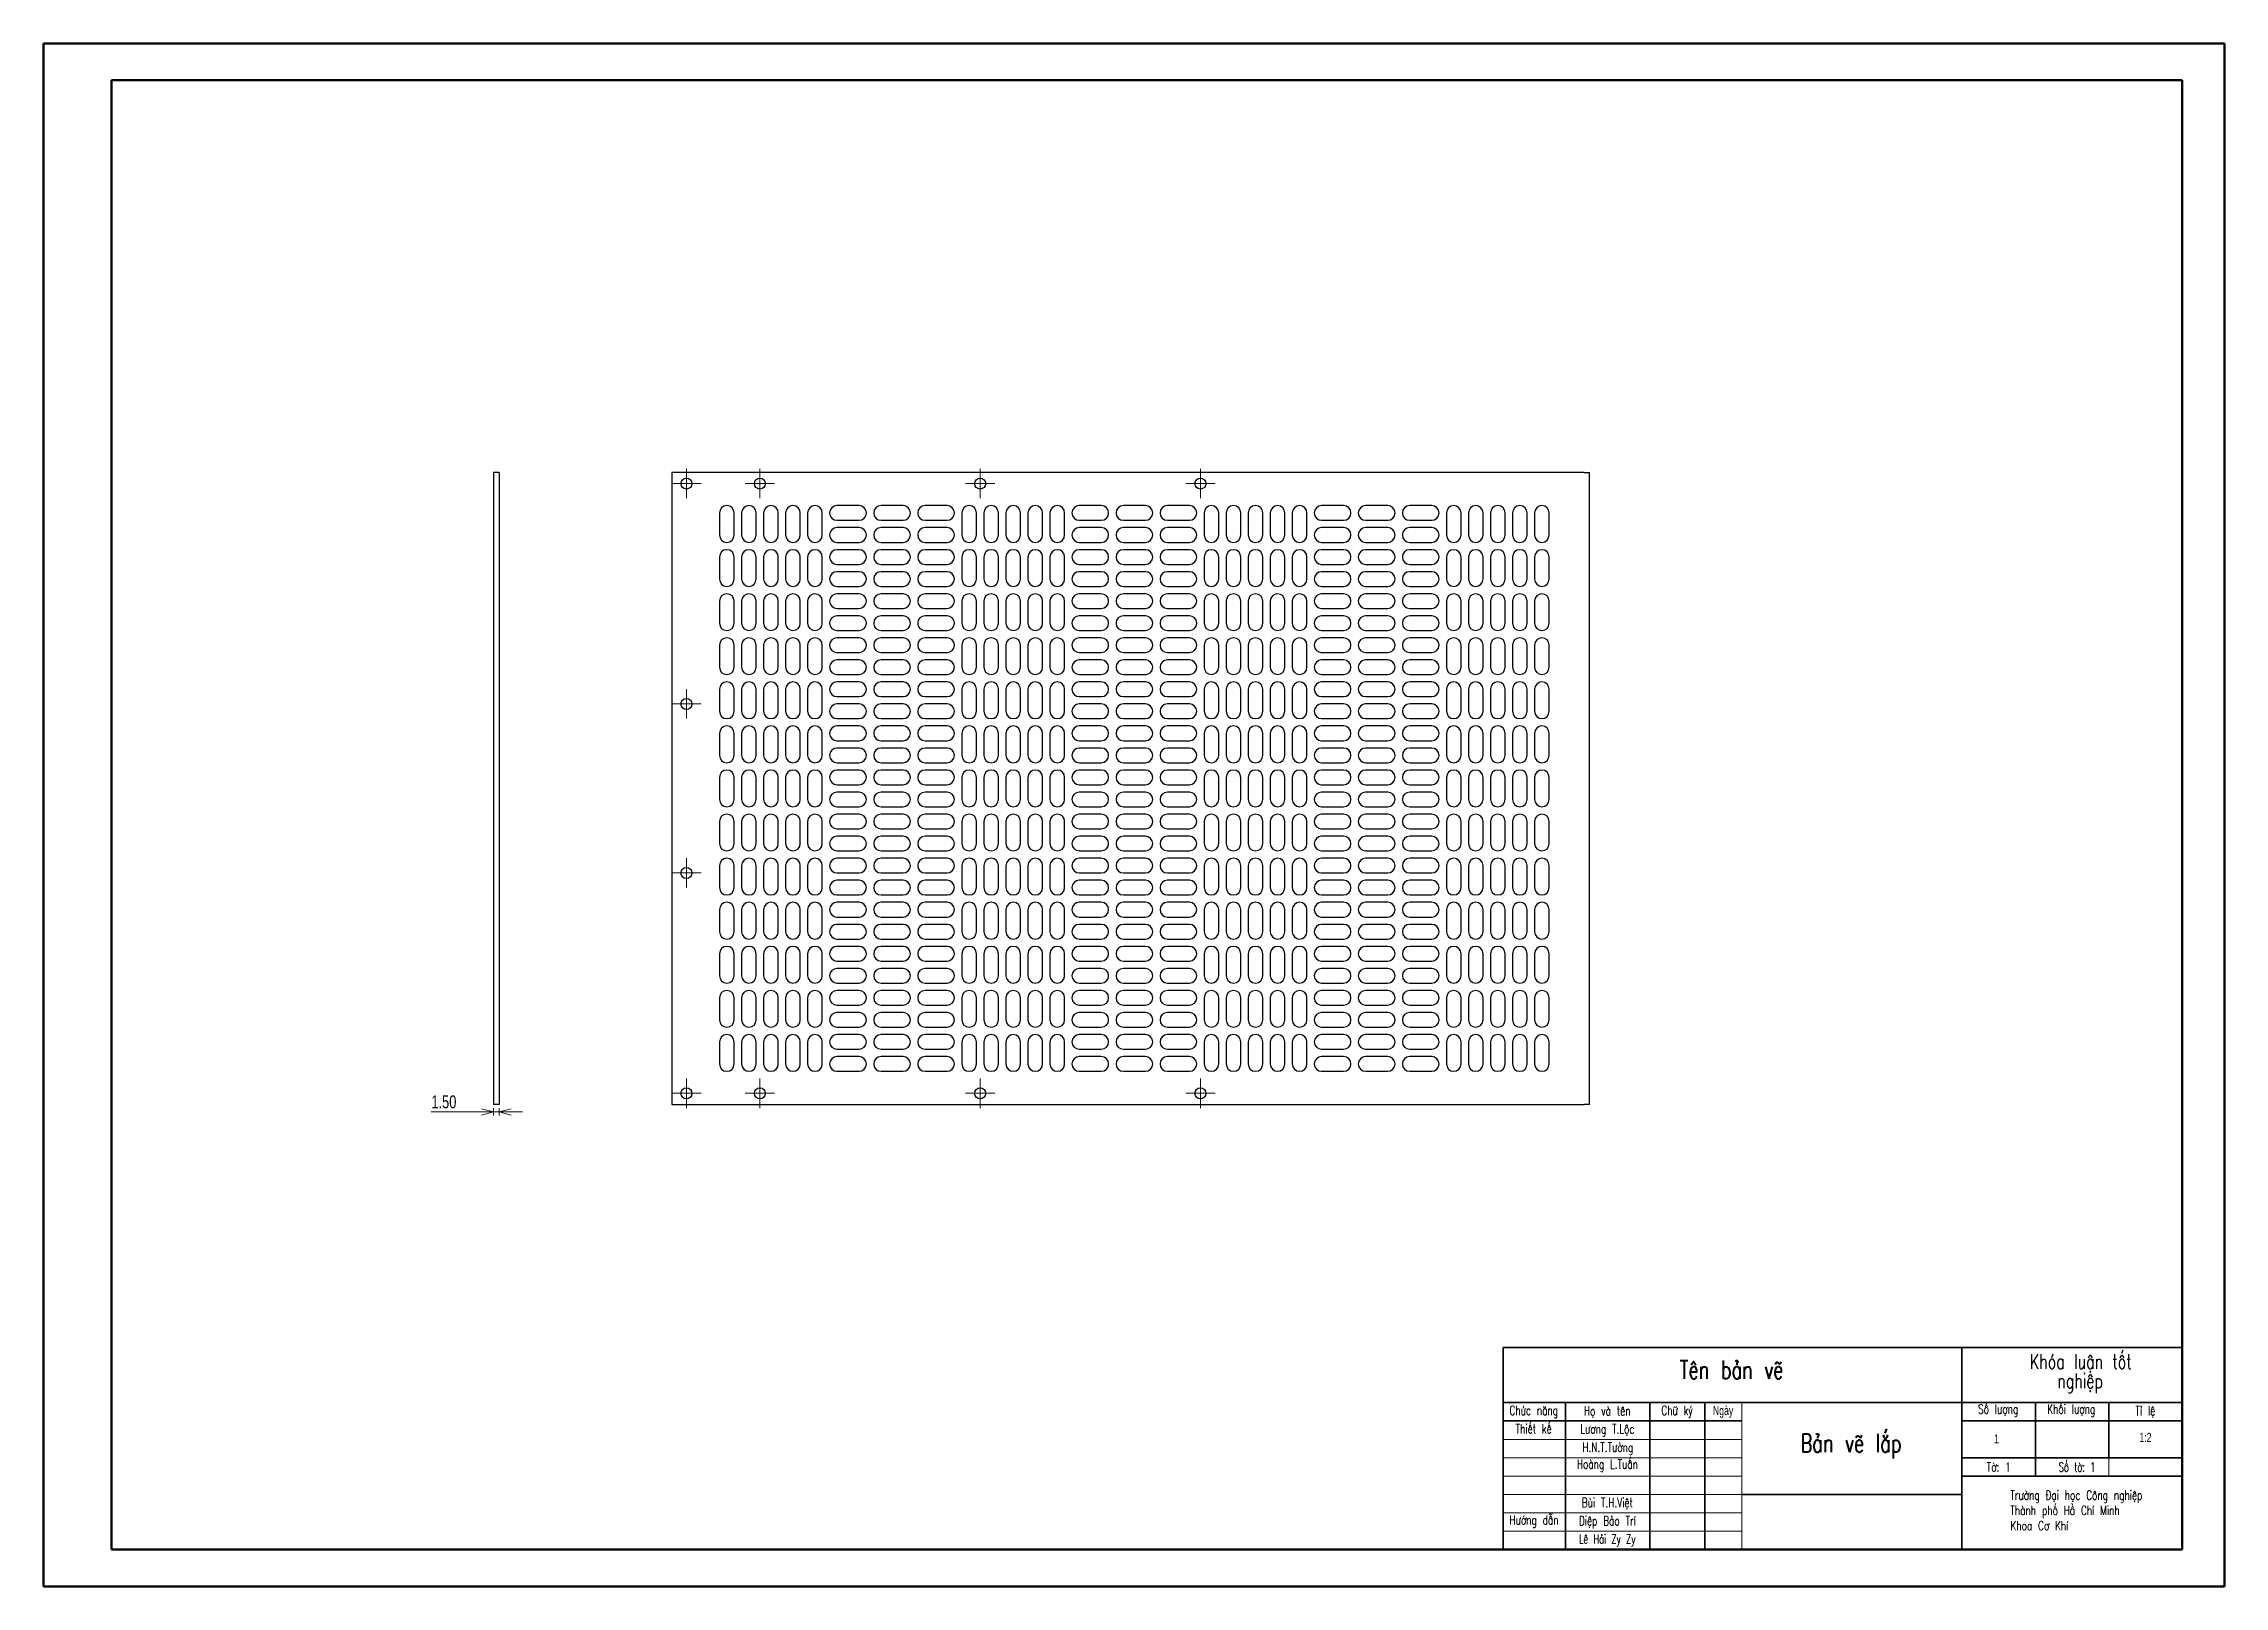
# Model space of a CAD drawing. Header units: millimetres. Extents: x 0 to 594, y 0 to 420.
import ezdxf

# ---------------------------------------------------------------- set-up
doc = ezdxf.new("R2010")
doc.units = ezdxf.units.MM
doc.styles.add('SLDTEXTSTYLE0', font='TXT', dxfattribs={"width": 0.710611, "bigfont": 'bigfont'})
doc.styles.add('SLDTEXTSTYLE1', font='TXT', dxfattribs={"width": 0.657958, "bigfont": 'bigfont'})
doc.styles.add('SLDTEXTSTYLE2', font='TXT', dxfattribs={"width": 0.710611})
doc.styles.add('SLDTEXTSTYLE3', font='TXT', dxfattribs={"width": 0.75})
doc.dimstyles.new('SLDDIMSTYLE0', dxfattribs={"dimtxt": 3.5, "dimasz": 3.302, "dimexe": 0, "dimexo": 0.0625, "dimgap": 0.875, "dimtad": 3, "dimrnd": 1e-09, "dimzin": 4, "dimdsep": 46, "dimtxsty": 'SLDTEXTSTYLE3', "dimblk1": 'OPEN30', "dimblk2": 'OPEN30', "dimsah": 1, "dimcen": 0.09, "dimadec": 0, "dimazin": 1, "dimtfac": 1, "dimtmove": 0, "dimatfit": 0, "dimldrblk": 'OPEN30', "dimfxl": 0, "dimfrac": 2, "dimtolj": 1, "dimtzin": 12, "dimarcsym": 0})

msp = doc.modelspace()

# ---------------------------------------------------------------- texts
at = {"color": 7, "linetype": 'Continuous', "lineweight": 0}
for s, insert, char_height, attachment_point, style in [('Tên bản vẽ', (459.731, 61.468), 5, 2, 'SLDTEXTSTYLE0'), ('Khóa luận tốt', (554.864, 63.192), 4, 2, 'SLDTEXTSTYLE0'), ('nghiệp', (554.684, 57.942), 4, 2, 'SLDTEXTSTYLE0'), ('Chức năng', (405.899, 49.151), 2.5, 2, 'SLDTEXTSTYLE0'), ('Họ và tên', (425.903, 49.031), 2.5, 2, 'SLDTEXTSTYLE0'), ('Chữ ký', (444.936, 49.151), 2.5, 2, 'SLDTEXTSTYLE0'), ('Ngày', (457.457, 49.123), 2.5, 2, 'SLDTEXTSTYLE2'), ('Số lượng', (532.394, 49.514), 2.5, 2, 'SLDTEXTSTYLE0'), ('Khối lượng', (552.291, 49.514), 2.5, 2, 'SLDTEXTSTYLE0'), ('Tỉ lệ', (572.461, 49.06), 2.5, 2, 'SLDTEXTSTYLE0'), ('Thiết kế', (405.857, 44.14), 2.5, 2, 'SLDTEXTSTYLE0'), ('Lương T.Lộc', (425.938, 44.119), 2.5, 2, 'SLDTEXTSTYLE0'), ('Bản vẽ lắp', (492.288, 41.493), 5, 2, 'SLDTEXTSTYLE0'), ('1:2', (572.495, 41.8), 2.5, 2, 'SLDTEXTSTYLE2'), ('H.N.T.Tường', (426.043, 39.123), 2.5, 2, 'SLDTEXTSTYLE0'), ('1', (532.613, 41.412), 2.5, 3, 'SLDTEXTSTYLE2'), ('Hoàng L.Tuấn', (425.966, 34.514), 2.5, 2, 'SLDTEXTSTYLE0'), ('Tờ: 1', (532.539, 33.748), 2.5, 2, 'SLDTEXTSTYLE0'), ('Số tờ: 1', (553.878, 33.721), 2.5, 2, 'SLDTEXTSTYLE1'), ('Bùi T.H.Việt', (425.917, 24.06), 2.5, 2, 'SLDTEXTSTYLE0'), ('Trường Đại học Công nghiệp', (535.714, 26.079), 2.5, 1, 'SLDTEXTSTYLE0'), ('Hướng dẫn', (405.956, 19.307), 2.5, 2, 'SLDTEXTSTYLE0'), ('Diệp Bảo Trí', (425.949, 19.105), 2.5, 2, 'SLDTEXTSTYLE0'), ('Thành phố Hồ Chí Minh', (535.714, 21.929), 2.5, 1, 'SLDTEXTSTYLE0'), ('Lê Hải Zy Zy', (425.909, 14.151), 2.5, 2, 'SLDTEXTSTYLE1'), ('Khoa Cơ Khí', (535.714, 17.779), 2.5, 1, 'SLDTEXTSTYLE0')]:
    msp.add_mtext(s, dxfattribs=dict(at, insert=insert, char_height=char_height, attachment_point=attachment_point, style=style))

# ---------------------------------------------------------------- blocks, each defined once
blk = doc.blocks.new('SW_CENTERMARKSYMBOL_0')
at = {"color": 0, "linetype": 'Continuous', "lineweight": 18}
for p, q in [((-2.5, 0), (-4, 0)), ((0, 0), (-2.5, 0)), ((0, 2.5), (0, 4)), ((0, 0), (0, 2.5)), ((0, 0), (0, -2.5)), ((0, 0), (2.5, 0)), ((2.5, 0), (4, 0)), ((0, -2.5), (0, -4))]:
    blk.add_line(p, q, dxfattribs=at)
blk = doc.blocks.new('SW_CENTERMARKSYMBOL_1')
at = {"color": 0, "linetype": 'Continuous', "lineweight": 18}
for p, q in [((-2.5, 0), (-4, 0)), ((0, 0), (-2.5, 0)), ((0, 2.5), (0, 4)), ((0, 0), (0, 2.5)), ((0, 0), (0, -2.5)), ((0, 0), (2.5, 0)), ((2.5, 0), (4, 0)), ((0, -2.5), (0, -4))]:
    blk.add_line(p, q, dxfattribs=at)
blk = doc.blocks.new('SW_CENTERMARKSYMBOL_2')
at = {"color": 0, "linetype": 'Continuous', "lineweight": 18}
for p, q in [((-2.5, 0), (-4, 0)), ((0, 0), (-2.5, 0)), ((0, 2.5), (0, 4)), ((0, 0), (0, 2.5)), ((0, 0), (0, -2.5)), ((0, 0), (2.5, 0)), ((2.5, 0), (4, 0)), ((0, -2.5), (0, -4))]:
    blk.add_line(p, q, dxfattribs=at)
blk = doc.blocks.new('SW_CENTERMARKSYMBOL_3')
at = {"color": 0, "linetype": 'Continuous', "lineweight": 18}
for p, q in [((-2.5, 0), (-4, 0)), ((0, 0), (-2.5, 0)), ((0, 2.5), (0, 4)), ((0, 0), (0, 2.5)), ((0, 0), (0, -2.5)), ((0, 0), (2.5, 0)), ((2.5, 0), (4, 0)), ((0, -2.5), (0, -4))]:
    blk.add_line(p, q, dxfattribs=at)
blk = doc.blocks.new('SW_CENTERMARKSYMBOL_4')
at = {"color": 0, "linetype": 'Continuous', "lineweight": 18}
for p, q in [((-2.5, 0), (-4, 0)), ((0, 0), (-2.5, 0)), ((0, 2.5), (0, 4)), ((0, 0), (0, 2.5)), ((0, 0), (0, -2.5)), ((0, 0), (2.5, 0)), ((2.5, 0), (4, 0)), ((0, -2.5), (0, -4))]:
    blk.add_line(p, q, dxfattribs=at)
blk = doc.blocks.new('SW_CENTERMARKSYMBOL_5')
at = {"color": 0, "linetype": 'Continuous', "lineweight": 18}
for p, q in [((-2.5, 0), (-4, 0)), ((0, 0), (-2.5, 0)), ((0, 2.5), (0, 4)), ((0, 0), (0, 2.5)), ((0, 0), (0, -2.5)), ((0, 0), (2.5, 0)), ((2.5, 0), (4, 0)), ((0, -2.5), (0, -4))]:
    blk.add_line(p, q, dxfattribs=at)
blk = doc.blocks.new('SW_CENTERMARKSYMBOL_6')
at = {"color": 0, "linetype": 'Continuous', "lineweight": 18}
for p, q in [((-2.5, 0), (-4, 0)), ((0, 0), (-2.5, 0)), ((0, 2.5), (0, 4)), ((0, 0), (0, 2.5)), ((0, 0), (0, -2.5)), ((0, 0), (2.5, 0)), ((2.5, 0), (4, 0)), ((0, -2.5), (0, -4))]:
    blk.add_line(p, q, dxfattribs=at)
blk = doc.blocks.new('SW_CENTERMARKSYMBOL_7')
at = {"color": 0, "linetype": 'Continuous', "lineweight": 18}
for p, q in [((-2.5, 0), (-4, 0)), ((0, 0), (-2.5, 0)), ((0, 2.5), (0, 4)), ((0, 0), (0, 2.5)), ((0, 0), (0, -2.5)), ((0, 0), (2.5, 0)), ((2.5, 0), (4, 0)), ((0, -2.5), (0, -4))]:
    blk.add_line(p, q, dxfattribs=at)
blk = doc.blocks.new('SW_CENTERMARKSYMBOL_8')
at = {"color": 0, "linetype": 'Continuous', "lineweight": 18}
for p, q in [((-2.5, 0), (-4, 0)), ((0, 0), (-2.5, 0)), ((0, 2.5), (0, 4)), ((0, 0), (0, 2.5)), ((0, 0), (0, -2.5)), ((0, 0), (2.5, 0)), ((2.5, 0), (4, 0)), ((0, -2.5), (0, -4))]:
    blk.add_line(p, q, dxfattribs=at)
blk = doc.blocks.new('SW_CENTERMARKSYMBOL_9')
at = {"color": 0, "linetype": 'Continuous', "lineweight": 18}
for p, q in [((-2.5, 0), (-4, 0)), ((0, 0), (-2.5, 0)), ((0, 2.5), (0, 4)), ((0, 0), (0, 2.5)), ((0, 0), (0, -2.5)), ((0, 0), (2.5, 0)), ((2.5, 0), (4, 0)), ((0, -2.5), (0, -4))]:
    blk.add_line(p, q, dxfattribs=at)
blk = doc.blocks.new('_Open30')
at = {"color": 0, "linetype": 'ByBlock', "lineweight": -2}
for p, q in [((-1, 0.267949), (0, 0)), ((0, 0), (-1, -0.267949)), ((0, 0), (-1, 0))]:
    blk.add_line(p, q, dxfattribs=at)
blk = doc.blocks.new('_D')
at = {"color": 7, "linetype": 'Continuous', "lineweight": 0}
for p, q in [((122.57, 129.15), (105.6, 129.15)), ((122.57, 130.23), (122.57, 128.15)), ((124.07, 129.15), (122.57, 129.15)), ((124.07, 130.23), (124.07, 128.15)), ((124.07, 129.15), (130.42, 129.15))]:
    blk.add_line(p, q, dxfattribs=at)
at = {"color": 7, "linetype": 'Continuous', "lineweight": 18, "xscale": 3.302, "yscale": 3.302}
blk.add_blockref('_Open30', (122.57, 129.15), dxfattribs=at)
at = {"color": 7, "linetype": 'Continuous', "lineweight": 18, "xscale": 3.302, "yscale": 3.302, "rotation": 180.0000000000004}
blk.add_blockref('_Open30', (124.07, 129.15), dxfattribs=at)
at = {"color": 7, "linetype": 'Continuous', "lineweight": 18, "insert": (105.6, 133.66), "char_height": 3.5, "attachment_point": 1, "style": 'SLDTEXTSTYLE3'}
blk.add_mtext('1.50', dxfattribs=at)

# ---------------------------------------------------------------- dimensions: what is measured, and where the dimension line sits
at = {"color": 7, "linetype": 'Continuous', "lineweight": 18}
dim = msp.add_linear_dim(base=(122.568, 129.152), p1=(124.068, 131.23), p2=(122.568, 131.23), dimstyle='SLDDIMSTYLE0', dxfattribs=at)
dim.commit()
dim.dimension.update_dxf_attribs({"geometry": '_D', "text_midpoint": (110.122, 129.152), "dimtype": 160})

# ---------------------------------------------------------------- linework, layer by layer
at = {"color": 7, "linetype": 'Continuous', "lineweight": 50}
for p, q in [((0, 420), (594, 420)), ((0, 420), (0, 0)), ((594, 420), (594, 0)), ((18.529, 410.028), (582.529, 410.028)), ((18.529, 410.028), (18.529, 10.028)), ((582.529, 410.028), (582.529, 10.028)), ((18.529, 10.028), (582.529, 10.028)), ((0, 0), (594, 0))]:
    msp.add_line(p, q, dxfattribs=at)
at = {"color": 7, "linetype": 'Continuous', "lineweight": 25}
for p, q in [((122.568, 303.23), (122.568, 131.23)), ((124.068, 303.23), (122.568, 303.23)), ((124.068, 303.23), (124.068, 131.23)), ((171.099, 303.23), (171.099, 131.23)), ((419.599, 303.23), (171.099, 303.23)), ((419.599, 303.23), (421.099, 303.23)), ((421.099, 131.23), (421.099, 303.23)), ((184.099, 292.23), (184.099, 286.23)), ((188.099, 286.23), (188.099, 292.23)), ((190.099, 292.23), (190.099, 286.23)), ((194.099, 286.23), (194.099, 292.23)), ((196.099, 292.23), (196.099, 286.23)), ((200.099, 286.23), (200.099, 292.23)), ((202.099, 292.23), (202.099, 286.23)), ((206.099, 286.23), (206.099, 292.23)), ((208.099, 292.23), (208.099, 286.23)), ((212.099, 286.23), (212.099, 292.23)), ((222.099, 294.23), (216.099, 294.23)), ((234.099, 294.23), (228.099, 294.23)), ((246.099, 294.23), (240.099, 294.23)), ((250.099, 292.23), (250.099, 286.23)), ((254.099, 286.23), (254.099, 292.23)), ((256.099, 292.23), (256.099, 286.23)), ((260.099, 286.23), (260.099, 292.23)), ((262.099, 292.23), (262.099, 286.23)), ((266.099, 286.23), (266.099, 292.23)), ((268.099, 292.23), (268.099, 286.23)), ((272.099, 286.23), (272.099, 292.23)), ((274.099, 292.23), (274.099, 286.23)), ((278.099, 286.23), (278.099, 292.23)), ((288.099, 294.23), (282.099, 294.23)), ((300.099, 294.23), (294.099, 294.23)), ((312.099, 294.23), (306.099, 294.23)), ((316.099, 292.23), (316.099, 286.23)), ((320.099, 286.23), (320.099, 292.23)), ((322.099, 292.23), (322.099, 286.23)), ((326.099, 286.23), (326.099, 292.23)), ((328.099, 292.23), (328.099, 286.23)), ((332.099, 286.23), (332.099, 292.23)), ((334.099, 292.23), (334.099, 286.23)), ((338.099, 286.23), (338.099, 292.23)), ((340.099, 292.23), (340.099, 286.23)), ((344.099, 286.23), (344.099, 292.23)), ((354.099, 294.23), (348.099, 294.23)), ((366.099, 294.23), (360.099, 294.23)), ((378.099, 294.23), (372.099, 294.23)), ((382.099, 292.23), (382.099, 286.23)), ((386.099, 286.23), (386.099, 292.23)), ((388.099, 292.23), (388.099, 286.23)), ((392.099, 286.23), (392.099, 292.23)), ((394.099, 292.23), (394.099, 286.23)), ((398.099, 286.23), (398.099, 292.23)), ((400.099, 292.23), (400.099, 286.23)), ((404.099, 286.23), (404.099, 292.23)), ((406.099, 292.23), (406.099, 286.23)), ((410.099, 286.23), (410.099, 292.23)), ((216.099, 290.23), (222.099, 290.23)), ((222.099, 288.23), (216.099, 288.23)), ((228.099, 290.23), (234.099, 290.23)), ((234.099, 288.23), (228.099, 288.23)), ((240.099, 290.23), (246.099, 290.23)), ((246.099, 288.23), (240.099, 288.23)), ((282.099, 290.23), (288.099, 290.23)), ((288.099, 288.23), (282.099, 288.23)), ((294.099, 290.23), (300.099, 290.23)), ((300.099, 288.23), (294.099, 288.23)), ((306.099, 290.23), (312.099, 290.23)), ((312.099, 288.23), (306.099, 288.23)), ((348.099, 290.23), (354.099, 290.23)), ((354.099, 288.23), (348.099, 288.23)), ((360.099, 290.23), (366.099, 290.23)), ((366.099, 288.23), (360.099, 288.23)), ((372.099, 290.23), (378.099, 290.23)), ((378.099, 288.23), (372.099, 288.23)), ((184.099, 280.23), (184.099, 274.23)), ((188.099, 274.23), (188.099, 280.23)), ((190.099, 280.23), (190.099, 274.23)), ((194.099, 274.23), (194.099, 280.23)), ((196.099, 280.23), (196.099, 274.23)), ((200.099, 274.23), (200.099, 280.23)), ((202.099, 280.23), (202.099, 274.23)), ((206.099, 274.23), (206.099, 280.23)), ((208.099, 280.23), (208.099, 274.23)), ((212.099, 274.23), (212.099, 280.23)), ((216.099, 284.23), (222.099, 284.23)), ((222.099, 282.23), (216.099, 282.23)), ((228.099, 284.23), (234.099, 284.23)), ((234.099, 282.23), (228.099, 282.23)), ((240.099, 284.23), (246.099, 284.23)), ((246.099, 282.23), (240.099, 282.23)), ((250.099, 280.23), (250.099, 274.23)), ((254.099, 274.23), (254.099, 280.23)), ((256.099, 280.23), (256.099, 274.23)), ((260.099, 274.23), (260.099, 280.23)), ((262.099, 280.23), (262.099, 274.23)), ((266.099, 274.23), (266.099, 280.23)), ((268.099, 280.23), (268.099, 274.23)), ((272.099, 274.23), (272.099, 280.23)), ((274.099, 280.23), (274.099, 274.23)), ((278.099, 274.23), (278.099, 280.23)), ((282.099, 284.23), (288.099, 284.23)), ((288.099, 282.23), (282.099, 282.23)), ((294.099, 284.23), (300.099, 284.23)), ((300.099, 282.23), (294.099, 282.23)), ((306.099, 284.23), (312.099, 284.23)), ((312.099, 282.23), (306.099, 282.23)), ((316.099, 280.23), (316.099, 274.23)), ((320.099, 274.23), (320.099, 280.23)), ((322.099, 280.23), (322.099, 274.23)), ((326.099, 274.23), (326.099, 280.23)), ((328.099, 280.23), (328.099, 274.23)), ((332.099, 274.23), (332.099, 280.23)), ((334.099, 280.23), (334.099, 274.23)), ((338.099, 274.23), (338.099, 280.23)), ((340.099, 280.23), (340.099, 274.23)), ((344.099, 274.23), (344.099, 280.23)), ((348.099, 284.23), (354.099, 284.23)), ((354.099, 282.23), (348.099, 282.23)), ((360.099, 284.23), (366.099, 284.23)), ((366.099, 282.23), (360.099, 282.23)), ((372.099, 284.23), (378.099, 284.23)), ((378.099, 282.23), (372.099, 282.23)), ((382.099, 280.23), (382.099, 274.23)), ((386.099, 274.23), (386.099, 280.23)), ((388.099, 280.23), (388.099, 274.23)), ((392.099, 274.23), (392.099, 280.23)), ((394.099, 280.23), (394.099, 274.23)), ((398.099, 274.23), (398.099, 280.23)), ((400.099, 280.23), (400.099, 274.23)), ((404.099, 274.23), (404.099, 280.23)), ((406.099, 280.23), (406.099, 274.23)), ((410.099, 274.23), (410.099, 280.23)), ((216.099, 278.23), (222.099, 278.23)), ((222.099, 276.23), (216.099, 276.23)), ((228.099, 278.23), (234.099, 278.23)), ((234.099, 276.23), (228.099, 276.23)), ((240.099, 278.23), (246.099, 278.23)), ((246.099, 276.23), (240.099, 276.23)), ((282.099, 278.23), (288.099, 278.23)), ((288.099, 276.23), (282.099, 276.23)), ((294.099, 278.23), (300.099, 278.23)), ((300.099, 276.23), (294.099, 276.23)), ((306.099, 278.23), (312.099, 278.23)), ((312.099, 276.23), (306.099, 276.23)), ((348.099, 278.23), (354.099, 278.23)), ((354.099, 276.23), (348.099, 276.23)), ((360.099, 278.23), (366.099, 278.23)), ((366.099, 276.23), (360.099, 276.23)), ((372.099, 278.23), (378.099, 278.23)), ((378.099, 276.23), (372.099, 276.23)), ((184.099, 268.23), (184.099, 262.23)), ((188.099, 262.23), (188.099, 268.23)), ((190.099, 268.23), (190.099, 262.23)), ((194.099, 262.23), (194.099, 268.23)), ((196.099, 268.23), (196.099, 262.23)), ((200.099, 262.23), (200.099, 268.23)), ((202.099, 268.23), (202.099, 262.23)), ((206.099, 262.23), (206.099, 268.23)), ((208.099, 268.23), (208.099, 262.23)), ((212.099, 262.23), (212.099, 268.23)), ((216.099, 272.23), (222.099, 272.23)), ((222.099, 270.23), (216.099, 270.23)), ((228.099, 272.23), (234.099, 272.23)), ((234.099, 270.23), (228.099, 270.23)), ((240.099, 272.23), (246.099, 272.23)), ((246.099, 270.23), (240.099, 270.23)), ((250.099, 268.23), (250.099, 262.23)), ((254.099, 262.23), (254.099, 268.23)), ((256.099, 268.23), (256.099, 262.23)), ((260.099, 262.23), (260.099, 268.23)), ((262.099, 268.23), (262.099, 262.23)), ((266.099, 262.23), (266.099, 268.23)), ((268.099, 268.23), (268.099, 262.23)), ((272.099, 262.23), (272.099, 268.23)), ((274.099, 268.23), (274.099, 262.23)), ((278.099, 262.23), (278.099, 268.23)), ((282.099, 272.23), (288.099, 272.23)), ((288.099, 270.23), (282.099, 270.23)), ((294.099, 272.23), (300.099, 272.23)), ((300.099, 270.23), (294.099, 270.23)), ((306.099, 272.23), (312.099, 272.23)), ((312.099, 270.23), (306.099, 270.23)), ((316.099, 268.23), (316.099, 262.23)), ((320.099, 262.23), (320.099, 268.23)), ((322.099, 268.23), (322.099, 262.23)), ((326.099, 262.23), (326.099, 268.23)), ((328.099, 268.23), (328.099, 262.23)), ((332.099, 262.23), (332.099, 268.23)), ((334.099, 268.23), (334.099, 262.23)), ((338.099, 262.23), (338.099, 268.23)), ((340.099, 268.23), (340.099, 262.23)), ((344.099, 262.23), (344.099, 268.23)), ((348.099, 272.23), (354.099, 272.23)), ((354.099, 270.23), (348.099, 270.23)), ((360.099, 272.23), (366.099, 272.23)), ((366.099, 270.23), (360.099, 270.23)), ((372.099, 272.23), (378.099, 272.23)), ((378.099, 270.23), (372.099, 270.23)), ((382.099, 268.23), (382.099, 262.23)), ((386.099, 262.23), (386.099, 268.23)), ((388.099, 268.23), (388.099, 262.23)), ((392.099, 262.23), (392.099, 268.23)), ((394.099, 268.23), (394.099, 262.23)), ((398.099, 262.23), (398.099, 268.23)), ((400.099, 268.23), (400.099, 262.23)), ((404.099, 262.23), (404.099, 268.23)), ((406.099, 268.23), (406.099, 262.23)), ((410.099, 262.23), (410.099, 268.23)), ((216.099, 266.23), (222.099, 266.23)), ((222.099, 264.23), (216.099, 264.23)), ((228.099, 266.23), (234.099, 266.23)), ((234.099, 264.23), (228.099, 264.23)), ((240.099, 266.23), (246.099, 266.23)), ((246.099, 264.23), (240.099, 264.23)), ((282.099, 266.23), (288.099, 266.23)), ((288.099, 264.23), (282.099, 264.23)), ((294.099, 266.23), (300.099, 266.23)), ((300.099, 264.23), (294.099, 264.23)), ((306.099, 266.23), (312.099, 266.23)), ((312.099, 264.23), (306.099, 264.23)), ((348.099, 266.23), (354.099, 266.23)), ((354.099, 264.23), (348.099, 264.23)), ((360.099, 266.23), (366.099, 266.23)), ((366.099, 264.23), (360.099, 264.23)), ((372.099, 266.23), (378.099, 266.23)), ((378.099, 264.23), (372.099, 264.23)), ((184.099, 256.23), (184.099, 250.23)), ((188.099, 250.23), (188.099, 256.23)), ((190.099, 256.23), (190.099, 250.23)), ((194.099, 250.23), (194.099, 256.23)), ((196.099, 256.23), (196.099, 250.23)), ((200.099, 250.23), (200.099, 256.23)), ((202.099, 256.23), (202.099, 250.23)), ((206.099, 250.23), (206.099, 256.23)), ((208.099, 256.23), (208.099, 250.23)), ((212.099, 250.23), (212.099, 256.23)), ((216.099, 260.23), (222.099, 260.23)), ((222.099, 258.23), (216.099, 258.23)), ((228.099, 260.23), (234.099, 260.23)), ((234.099, 258.23), (228.099, 258.23)), ((240.099, 260.23), (246.099, 260.23)), ((246.099, 258.23), (240.099, 258.23)), ((250.099, 256.23), (250.099, 250.23)), ((254.099, 250.23), (254.099, 256.23)), ((256.099, 256.23), (256.099, 250.23)), ((260.099, 250.23), (260.099, 256.23)), ((262.099, 256.23), (262.099, 250.23)), ((266.099, 250.23), (266.099, 256.23)), ((268.099, 256.23), (268.099, 250.23)), ((272.099, 250.23), (272.099, 256.23)), ((274.099, 256.23), (274.099, 250.23)), ((278.099, 250.23), (278.099, 256.23)), ((282.099, 260.23), (288.099, 260.23)), ((288.099, 258.23), (282.099, 258.23)), ((294.099, 260.23), (300.099, 260.23)), ((300.099, 258.23), (294.099, 258.23)), ((306.099, 260.23), (312.099, 260.23)), ((312.099, 258.23), (306.099, 258.23)), ((316.099, 256.23), (316.099, 250.23)), ((320.099, 250.23), (320.099, 256.23)), ((322.099, 256.23), (322.099, 250.23)), ((326.099, 250.23), (326.099, 256.23)), ((328.099, 256.23), (328.099, 250.23)), ((332.099, 250.23), (332.099, 256.23)), ((334.099, 256.23), (334.099, 250.23)), ((338.099, 250.23), (338.099, 256.23)), ((340.099, 256.23), (340.099, 250.23)), ((344.099, 250.23), (344.099, 256.23)), ((348.099, 260.23), (354.099, 260.23)), ((354.099, 258.23), (348.099, 258.23)), ((360.099, 260.23), (366.099, 260.23)), ((366.099, 258.23), (360.099, 258.23)), ((372.099, 260.23), (378.099, 260.23)), ((378.099, 258.23), (372.099, 258.23)), ((382.099, 256.23), (382.099, 250.23)), ((386.099, 250.23), (386.099, 256.23)), ((388.099, 256.23), (388.099, 250.23)), ((392.099, 250.23), (392.099, 256.23)), ((394.099, 256.23), (394.099, 250.23)), ((398.099, 250.23), (398.099, 256.23)), ((400.099, 256.23), (400.099, 250.23)), ((404.099, 250.23), (404.099, 256.23)), ((406.099, 256.23), (406.099, 250.23)), ((410.099, 250.23), (410.099, 256.23)), ((216.099, 254.23), (222.099, 254.23)), ((222.099, 252.23), (216.099, 252.23)), ((228.099, 254.23), (234.099, 254.23)), ((234.099, 252.23), (228.099, 252.23)), ((240.099, 254.23), (246.099, 254.23)), ((246.099, 252.23), (240.099, 252.23)), ((282.099, 254.23), (288.099, 254.23)), ((288.099, 252.23), (282.099, 252.23)), ((294.099, 254.23), (300.099, 254.23)), ((300.099, 252.23), (294.099, 252.23)), ((306.099, 254.23), (312.099, 254.23)), ((312.099, 252.23), (306.099, 252.23)), ((348.099, 254.23), (354.099, 254.23)), ((354.099, 252.23), (348.099, 252.23)), ((360.099, 254.23), (366.099, 254.23)), ((366.099, 252.23), (360.099, 252.23)), ((372.099, 254.23), (378.099, 254.23)), ((378.099, 252.23), (372.099, 252.23)), ((184.099, 244.23), (184.099, 238.23)), ((188.099, 238.23), (188.099, 244.23)), ((190.099, 244.23), (190.099, 238.23)), ((194.099, 238.23), (194.099, 244.23)), ((196.099, 244.23), (196.099, 238.23)), ((200.099, 238.23), (200.099, 244.23)), ((202.099, 244.23), (202.099, 238.23)), ((206.099, 238.23), (206.099, 244.23)), ((208.099, 244.23), (208.099, 238.23)), ((212.099, 238.23), (212.099, 244.23)), ((216.099, 248.23), (222.099, 248.23)), ((222.099, 246.23), (216.099, 246.23)), ((228.099, 248.23), (234.099, 248.23)), ((234.099, 246.23), (228.099, 246.23)), ((240.099, 248.23), (246.099, 248.23)), ((246.099, 246.23), (240.099, 246.23)), ((250.099, 244.23), (250.099, 238.23)), ((254.099, 238.23), (254.099, 244.23)), ((256.099, 244.23), (256.099, 238.23)), ((260.099, 238.23), (260.099, 244.23)), ((262.099, 244.23), (262.099, 238.23)), ((266.099, 238.23), (266.099, 244.23)), ((268.099, 244.23), (268.099, 238.23)), ((272.099, 238.23), (272.099, 244.23)), ((274.099, 244.23), (274.099, 238.23)), ((278.099, 238.23), (278.099, 244.23)), ((282.099, 248.23), (288.099, 248.23)), ((288.099, 246.23), (282.099, 246.23)), ((294.099, 248.23), (300.099, 248.23)), ((300.099, 246.23), (294.099, 246.23)), ((306.099, 248.23), (312.099, 248.23)), ((312.099, 246.23), (306.099, 246.23)), ((316.099, 244.23), (316.099, 238.23)), ((320.099, 238.23), (320.099, 244.23)), ((322.099, 244.23), (322.099, 238.23)), ((326.099, 238.23), (326.099, 244.23)), ((328.099, 244.23), (328.099, 238.23)), ((332.099, 238.23), (332.099, 244.23)), ((334.099, 244.23), (334.099, 238.23)), ((338.099, 238.23), (338.099, 244.23)), ((340.099, 244.23), (340.099, 238.23)), ((344.099, 238.23), (344.099, 244.23)), ((348.099, 248.23), (354.099, 248.23)), ((354.099, 246.23), (348.099, 246.23)), ((360.099, 248.23), (366.099, 248.23)), ((366.099, 246.23), (360.099, 246.23)), ((372.099, 248.23), (378.099, 248.23)), ((378.099, 246.23), (372.099, 246.23)), ((382.099, 244.23), (382.099, 238.23)), ((386.099, 238.23), (386.099, 244.23)), ((388.099, 244.23), (388.099, 238.23)), ((392.099, 238.23), (392.099, 244.23)), ((394.099, 244.23), (394.099, 238.23)), ((398.099, 238.23), (398.099, 244.23)), ((400.099, 244.23), (400.099, 238.23)), ((404.099, 238.23), (404.099, 244.23)), ((406.099, 244.23), (406.099, 238.23)), ((410.099, 238.23), (410.099, 244.23)), ((216.099, 242.23), (222.099, 242.23)), ((222.099, 240.23), (216.099, 240.23)), ((228.099, 242.23), (234.099, 242.23)), ((234.099, 240.23), (228.099, 240.23)), ((240.099, 242.23), (246.099, 242.23)), ((246.099, 240.23), (240.099, 240.23)), ((282.099, 242.23), (288.099, 242.23)), ((288.099, 240.23), (282.099, 240.23)), ((294.099, 242.23), (300.099, 242.23)), ((300.099, 240.23), (294.099, 240.23)), ((306.099, 242.23), (312.099, 242.23)), ((312.099, 240.23), (306.099, 240.23)), ((348.099, 242.23), (354.099, 242.23)), ((354.099, 240.23), (348.099, 240.23)), ((360.099, 242.23), (366.099, 242.23)), ((366.099, 240.23), (360.099, 240.23)), ((372.099, 242.23), (378.099, 242.23)), ((378.099, 240.23), (372.099, 240.23)), ((184.099, 232.23), (184.099, 226.23)), ((188.099, 226.23), (188.099, 232.23)), ((190.099, 232.23), (190.099, 226.23)), ((194.099, 226.23), (194.099, 232.23)), ((196.099, 232.23), (196.099, 226.23)), ((200.099, 226.23), (200.099, 232.23)), ((202.099, 232.23), (202.099, 226.23)), ((206.099, 226.23), (206.099, 232.23)), ((208.099, 232.23), (208.099, 226.23)), ((212.099, 226.23), (212.099, 232.23)), ((216.099, 236.23), (222.099, 236.23)), ((222.099, 234.23), (216.099, 234.23)), ((228.099, 236.23), (234.099, 236.23)), ((234.099, 234.23), (228.099, 234.23)), ((240.099, 236.23), (246.099, 236.23)), ((246.099, 234.23), (240.099, 234.23)), ((250.099, 232.23), (250.099, 226.23)), ((254.099, 226.23), (254.099, 232.23)), ((256.099, 232.23), (256.099, 226.23)), ((260.099, 226.23), (260.099, 232.23)), ((262.099, 232.23), (262.099, 226.23)), ((266.099, 226.23), (266.099, 232.23)), ((268.099, 232.23), (268.099, 226.23)), ((272.099, 226.23), (272.099, 232.23)), ((274.099, 232.23), (274.099, 226.23)), ((278.099, 226.23), (278.099, 232.23)), ((282.099, 236.23), (288.099, 236.23)), ((288.099, 234.23), (282.099, 234.23)), ((294.099, 236.23), (300.099, 236.23)), ((300.099, 234.23), (294.099, 234.23)), ((306.099, 236.23), (312.099, 236.23)), ((312.099, 234.23), (306.099, 234.23)), ((316.099, 232.23), (316.099, 226.23)), ((320.099, 226.23), (320.099, 232.23)), ((322.099, 232.23), (322.099, 226.23)), ((326.099, 226.23), (326.099, 232.23)), ((328.099, 232.23), (328.099, 226.23)), ((332.099, 226.23), (332.099, 232.23)), ((334.099, 232.23), (334.099, 226.23)), ((338.099, 226.23), (338.099, 232.23)), ((340.099, 232.23), (340.099, 226.23)), ((344.099, 226.23), (344.099, 232.23)), ((348.099, 236.23), (354.099, 236.23)), ((354.099, 234.23), (348.099, 234.23)), ((360.099, 236.23), (366.099, 236.23)), ((366.099, 234.23), (360.099, 234.23)), ((372.099, 236.23), (378.099, 236.23)), ((378.099, 234.23), (372.099, 234.23)), ((382.099, 232.23), (382.099, 226.23)), ((386.099, 226.23), (386.099, 232.23)), ((388.099, 232.23), (388.099, 226.23)), ((392.099, 226.23), (392.099, 232.23)), ((394.099, 232.23), (394.099, 226.23)), ((398.099, 226.23), (398.099, 232.23)), ((400.099, 232.23), (400.099, 226.23)), ((404.099, 226.23), (404.099, 232.23)), ((406.099, 232.23), (406.099, 226.23)), ((410.099, 226.23), (410.099, 232.23)), ((216.099, 230.23), (222.099, 230.23)), ((222.099, 228.23), (216.099, 228.23)), ((228.099, 230.23), (234.099, 230.23)), ((234.099, 228.23), (228.099, 228.23)), ((240.099, 230.23), (246.099, 230.23)), ((246.099, 228.23), (240.099, 228.23)), ((282.099, 230.23), (288.099, 230.23)), ((288.099, 228.23), (282.099, 228.23)), ((294.099, 230.23), (300.099, 230.23)), ((300.099, 228.23), (294.099, 228.23)), ((306.099, 230.23), (312.099, 230.23)), ((312.099, 228.23), (306.099, 228.23)), ((348.099, 230.23), (354.099, 230.23)), ((354.099, 228.23), (348.099, 228.23)), ((360.099, 230.23), (366.099, 230.23)), ((366.099, 228.23), (360.099, 228.23)), ((372.099, 230.23), (378.099, 230.23)), ((378.099, 228.23), (372.099, 228.23)), ((184.099, 220.23), (184.099, 214.23)), ((188.099, 214.23), (188.099, 220.23)), ((190.099, 220.23), (190.099, 214.23)), ((194.099, 214.23), (194.099, 220.23)), ((196.099, 220.23), (196.099, 214.23)), ((200.099, 214.23), (200.099, 220.23)), ((202.099, 220.23), (202.099, 214.23)), ((206.099, 214.23), (206.099, 220.23)), ((208.099, 220.23), (208.099, 214.23)), ((212.099, 214.23), (212.099, 220.23)), ((216.099, 224.23), (222.099, 224.23)), ((222.099, 222.23), (216.099, 222.23)), ((228.099, 224.23), (234.099, 224.23)), ((234.099, 222.23), (228.099, 222.23)), ((240.099, 224.23), (246.099, 224.23)), ((246.099, 222.23), (240.099, 222.23)), ((250.099, 220.23), (250.099, 214.23)), ((254.099, 214.23), (254.099, 220.23)), ((256.099, 220.23), (256.099, 214.23)), ((260.099, 214.23), (260.099, 220.23)), ((262.099, 220.23), (262.099, 214.23)), ((266.099, 214.23), (266.099, 220.23)), ((268.099, 220.23), (268.099, 214.23)), ((272.099, 214.23), (272.099, 220.23)), ((274.099, 220.23), (274.099, 214.23)), ((278.099, 214.23), (278.099, 220.23)), ((282.099, 224.23), (288.099, 224.23)), ((288.099, 222.23), (282.099, 222.23)), ((294.099, 224.23), (300.099, 224.23)), ((300.099, 222.23), (294.099, 222.23)), ((306.099, 224.23), (312.099, 224.23)), ((312.099, 222.23), (306.099, 222.23)), ((316.099, 220.23), (316.099, 214.23)), ((320.099, 214.23), (320.099, 220.23)), ((322.099, 220.23), (322.099, 214.23)), ((326.099, 214.23), (326.099, 220.23)), ((328.099, 220.23), (328.099, 214.23)), ((332.099, 214.23), (332.099, 220.23)), ((334.099, 220.23), (334.099, 214.23)), ((338.099, 214.23), (338.099, 220.23)), ((340.099, 220.23), (340.099, 214.23)), ((344.099, 214.23), (344.099, 220.23)), ((348.099, 224.23), (354.099, 224.23)), ((354.099, 222.23), (348.099, 222.23)), ((360.099, 224.23), (366.099, 224.23)), ((366.099, 222.23), (360.099, 222.23)), ((372.099, 224.23), (378.099, 224.23)), ((378.099, 222.23), (372.099, 222.23)), ((382.099, 220.23), (382.099, 214.23)), ((386.099, 214.23), (386.099, 220.23)), ((388.099, 220.23), (388.099, 214.23)), ((392.099, 214.23), (392.099, 220.23)), ((394.099, 220.23), (394.099, 214.23)), ((398.099, 214.23), (398.099, 220.23)), ((400.099, 220.23), (400.099, 214.23)), ((404.099, 214.23), (404.099, 220.23)), ((406.099, 220.23), (406.099, 214.23)), ((410.099, 214.23), (410.099, 220.23)), ((216.099, 218.23), (222.099, 218.23)), ((222.099, 216.23), (216.099, 216.23)), ((228.099, 218.23), (234.099, 218.23)), ((234.099, 216.23), (228.099, 216.23)), ((240.099, 218.23), (246.099, 218.23)), ((246.099, 216.23), (240.099, 216.23)), ((282.099, 218.23), (288.099, 218.23)), ((288.099, 216.23), (282.099, 216.23)), ((294.099, 218.23), (300.099, 218.23)), ((300.099, 216.23), (294.099, 216.23)), ((306.099, 218.23), (312.099, 218.23)), ((312.099, 216.23), (306.099, 216.23)), ((348.099, 218.23), (354.099, 218.23)), ((354.099, 216.23), (348.099, 216.23)), ((360.099, 218.23), (366.099, 218.23)), ((366.099, 216.23), (360.099, 216.23)), ((372.099, 218.23), (378.099, 218.23)), ((378.099, 216.23), (372.099, 216.23)), ((184.099, 208.23), (184.099, 202.23)), ((188.099, 202.23), (188.099, 208.23)), ((190.099, 208.23), (190.099, 202.23)), ((194.099, 202.23), (194.099, 208.23)), ((196.099, 208.23), (196.099, 202.23)), ((200.099, 202.23), (200.099, 208.23)), ((202.099, 208.23), (202.099, 202.23)), ((206.099, 202.23), (206.099, 208.23)), ((208.099, 208.23), (208.099, 202.23)), ((212.099, 202.23), (212.099, 208.23)), ((216.099, 212.23), (222.099, 212.23)), ((222.099, 210.23), (216.099, 210.23)), ((228.099, 212.23), (234.099, 212.23)), ((234.099, 210.23), (228.099, 210.23)), ((240.099, 212.23), (246.099, 212.23)), ((246.099, 210.23), (240.099, 210.23)), ((250.099, 208.23), (250.099, 202.23)), ((254.099, 202.23), (254.099, 208.23)), ((256.099, 208.23), (256.099, 202.23)), ((260.099, 202.23), (260.099, 208.23)), ((262.099, 208.23), (262.099, 202.23)), ((266.099, 202.23), (266.099, 208.23)), ((268.099, 208.23), (268.099, 202.23)), ((272.099, 202.23), (272.099, 208.23)), ((274.099, 208.23), (274.099, 202.23)), ((278.099, 202.23), (278.099, 208.23)), ((282.099, 212.23), (288.099, 212.23)), ((288.099, 210.23), (282.099, 210.23)), ((294.099, 212.23), (300.099, 212.23)), ((300.099, 210.23), (294.099, 210.23)), ((306.099, 212.23), (312.099, 212.23)), ((312.099, 210.23), (306.099, 210.23)), ((316.099, 208.23), (316.099, 202.23)), ((320.099, 202.23), (320.099, 208.23)), ((322.099, 208.23), (322.099, 202.23)), ((326.099, 202.23), (326.099, 208.23)), ((328.099, 208.23), (328.099, 202.23)), ((332.099, 202.23), (332.099, 208.23)), ((334.099, 208.23), (334.099, 202.23)), ((338.099, 202.23), (338.099, 208.23)), ((340.099, 208.23), (340.099, 202.23)), ((344.099, 202.23), (344.099, 208.23)), ((348.099, 212.23), (354.099, 212.23)), ((354.099, 210.23), (348.099, 210.23)), ((360.099, 212.23), (366.099, 212.23)), ((366.099, 210.23), (360.099, 210.23)), ((372.099, 212.23), (378.099, 212.23)), ((378.099, 210.23), (372.099, 210.23)), ((382.099, 208.23), (382.099, 202.23)), ((386.099, 202.23), (386.099, 208.23)), ((388.099, 208.23), (388.099, 202.23)), ((392.099, 202.23), (392.099, 208.23)), ((394.099, 208.23), (394.099, 202.23)), ((398.099, 202.23), (398.099, 208.23)), ((400.099, 208.23), (400.099, 202.23)), ((404.099, 202.23), (404.099, 208.23)), ((406.099, 208.23), (406.099, 202.23)), ((410.099, 202.23), (410.099, 208.23)), ((216.099, 206.23), (222.099, 206.23)), ((222.099, 204.23), (216.099, 204.23)), ((228.099, 206.23), (234.099, 206.23)), ((234.099, 204.23), (228.099, 204.23)), ((240.099, 206.23), (246.099, 206.23)), ((246.099, 204.23), (240.099, 204.23)), ((282.099, 206.23), (288.099, 206.23)), ((288.099, 204.23), (282.099, 204.23)), ((294.099, 206.23), (300.099, 206.23)), ((300.099, 204.23), (294.099, 204.23)), ((306.099, 206.23), (312.099, 206.23)), ((312.099, 204.23), (306.099, 204.23)), ((348.099, 206.23), (354.099, 206.23)), ((354.099, 204.23), (348.099, 204.23)), ((360.099, 206.23), (366.099, 206.23)), ((366.099, 204.23), (360.099, 204.23)), ((372.099, 206.23), (378.099, 206.23)), ((378.099, 204.23), (372.099, 204.23)), ((184.099, 196.23), (184.099, 190.23)), ((188.099, 190.23), (188.099, 196.23)), ((190.099, 196.23), (190.099, 190.23)), ((194.099, 190.23), (194.099, 196.23)), ((196.099, 196.23), (196.099, 190.23)), ((200.099, 190.23), (200.099, 196.23)), ((202.099, 196.23), (202.099, 190.23)), ((206.099, 190.23), (206.099, 196.23)), ((208.099, 196.23), (208.099, 190.23)), ((212.099, 190.23), (212.099, 196.23)), ((216.099, 200.23), (222.099, 200.23)), ((222.099, 198.23), (216.099, 198.23)), ((228.099, 200.23), (234.099, 200.23)), ((234.099, 198.23), (228.099, 198.23)), ((240.099, 200.23), (246.099, 200.23)), ((246.099, 198.23), (240.099, 198.23)), ((250.099, 196.23), (250.099, 190.23)), ((254.099, 190.23), (254.099, 196.23)), ((256.099, 196.23), (256.099, 190.23)), ((260.099, 190.23), (260.099, 196.23)), ((262.099, 196.23), (262.099, 190.23)), ((266.099, 190.23), (266.099, 196.23)), ((268.099, 196.23), (268.099, 190.23)), ((272.099, 190.23), (272.099, 196.23)), ((274.099, 196.23), (274.099, 190.23)), ((278.099, 190.23), (278.099, 196.23)), ((282.099, 200.23), (288.099, 200.23)), ((288.099, 198.23), (282.099, 198.23)), ((294.099, 200.23), (300.099, 200.23)), ((300.099, 198.23), (294.099, 198.23)), ((306.099, 200.23), (312.099, 200.23)), ((312.099, 198.23), (306.099, 198.23)), ((316.099, 196.23), (316.099, 190.23)), ((320.099, 190.23), (320.099, 196.23)), ((322.099, 196.23), (322.099, 190.23)), ((326.099, 190.23), (326.099, 196.23)), ((328.099, 196.23), (328.099, 190.23)), ((332.099, 190.23), (332.099, 196.23)), ((334.099, 196.23), (334.099, 190.23)), ((338.099, 190.23), (338.099, 196.23)), ((340.099, 196.23), (340.099, 190.23)), ((344.099, 190.23), (344.099, 196.23)), ((348.099, 200.23), (354.099, 200.23)), ((354.099, 198.23), (348.099, 198.23)), ((360.099, 200.23), (366.099, 200.23)), ((366.099, 198.23), (360.099, 198.23)), ((372.099, 200.23), (378.099, 200.23)), ((378.099, 198.23), (372.099, 198.23)), ((382.099, 196.23), (382.099, 190.23)), ((386.099, 190.23), (386.099, 196.23)), ((388.099, 196.23), (388.099, 190.23)), ((392.099, 190.23), (392.099, 196.23)), ((394.099, 196.23), (394.099, 190.23)), ((398.099, 190.23), (398.099, 196.23)), ((400.099, 196.23), (400.099, 190.23)), ((404.099, 190.23), (404.099, 196.23)), ((406.099, 196.23), (406.099, 190.23)), ((410.099, 190.23), (410.099, 196.23)), ((216.099, 194.23), (222.099, 194.23)), ((222.099, 192.23), (216.099, 192.23)), ((228.099, 194.23), (234.099, 194.23)), ((234.099, 192.23), (228.099, 192.23)), ((240.099, 194.23), (246.099, 194.23)), ((246.099, 192.23), (240.099, 192.23)), ((282.099, 194.23), (288.099, 194.23)), ((288.099, 192.23), (282.099, 192.23)), ((294.099, 194.23), (300.099, 194.23)), ((300.099, 192.23), (294.099, 192.23)), ((306.099, 194.23), (312.099, 194.23)), ((312.099, 192.23), (306.099, 192.23)), ((348.099, 194.23), (354.099, 194.23)), ((354.099, 192.23), (348.099, 192.23)), ((360.099, 194.23), (366.099, 194.23)), ((366.099, 192.23), (360.099, 192.23)), ((372.099, 194.23), (378.099, 194.23)), ((378.099, 192.23), (372.099, 192.23)), ((184.099, 184.23), (184.099, 178.23)), ((188.099, 178.23), (188.099, 184.23)), ((190.099, 184.23), (190.099, 178.23)), ((194.099, 178.23), (194.099, 184.23)), ((196.099, 184.23), (196.099, 178.23)), ((200.099, 178.23), (200.099, 184.23)), ((202.099, 184.23), (202.099, 178.23)), ((206.099, 178.23), (206.099, 184.23)), ((208.099, 184.23), (208.099, 178.23)), ((212.099, 178.23), (212.099, 184.23)), ((216.099, 188.23), (222.099, 188.23)), ((222.099, 186.23), (216.099, 186.23)), ((228.099, 188.23), (234.099, 188.23)), ((234.099, 186.23), (228.099, 186.23)), ((240.099, 188.23), (246.099, 188.23)), ((246.099, 186.23), (240.099, 186.23)), ((250.099, 184.23), (250.099, 178.23)), ((254.099, 178.23), (254.099, 184.23)), ((256.099, 184.23), (256.099, 178.23)), ((260.099, 178.23), (260.099, 184.23)), ((262.099, 184.23), (262.099, 178.23)), ((266.099, 178.23), (266.099, 184.23)), ((268.099, 184.23), (268.099, 178.23)), ((272.099, 178.23), (272.099, 184.23)), ((274.099, 184.23), (274.099, 178.23)), ((278.099, 178.23), (278.099, 184.23)), ((282.099, 188.23), (288.099, 188.23)), ((288.099, 186.23), (282.099, 186.23)), ((294.099, 188.23), (300.099, 188.23)), ((300.099, 186.23), (294.099, 186.23)), ((306.099, 188.23), (312.099, 188.23)), ((312.099, 186.23), (306.099, 186.23)), ((316.099, 184.23), (316.099, 178.23)), ((320.099, 178.23), (320.099, 184.23)), ((322.099, 184.23), (322.099, 178.23)), ((326.099, 178.23), (326.099, 184.23)), ((328.099, 184.23), (328.099, 178.23)), ((332.099, 178.23), (332.099, 184.23)), ((334.099, 184.23), (334.099, 178.23)), ((338.099, 178.23), (338.099, 184.23)), ((340.099, 184.23), (340.099, 178.23)), ((344.099, 178.23), (344.099, 184.23)), ((348.099, 188.23), (354.099, 188.23)), ((354.099, 186.23), (348.099, 186.23)), ((360.099, 188.23), (366.099, 188.23)), ((366.099, 186.23), (360.099, 186.23)), ((372.099, 188.23), (378.099, 188.23)), ((378.099, 186.23), (372.099, 186.23)), ((382.099, 184.23), (382.099, 178.23)), ((386.099, 178.23), (386.099, 184.23)), ((388.099, 184.23), (388.099, 178.23)), ((392.099, 178.23), (392.099, 184.23)), ((394.099, 184.23), (394.099, 178.23)), ((398.099, 178.23), (398.099, 184.23)), ((400.099, 184.23), (400.099, 178.23)), ((404.099, 178.23), (404.099, 184.23)), ((406.099, 184.23), (406.099, 178.23)), ((410.099, 178.23), (410.099, 184.23)), ((216.099, 182.23), (222.099, 182.23)), ((222.099, 180.23), (216.099, 180.23)), ((228.099, 182.23), (234.099, 182.23)), ((234.099, 180.23), (228.099, 180.23)), ((240.099, 182.23), (246.099, 182.23)), ((246.099, 180.23), (240.099, 180.23)), ((282.099, 182.23), (288.099, 182.23)), ((288.099, 180.23), (282.099, 180.23)), ((294.099, 182.23), (300.099, 182.23)), ((300.099, 180.23), (294.099, 180.23)), ((306.099, 182.23), (312.099, 182.23)), ((312.099, 180.23), (306.099, 180.23)), ((348.099, 182.23), (354.099, 182.23)), ((354.099, 180.23), (348.099, 180.23)), ((360.099, 182.23), (366.099, 182.23)), ((366.099, 180.23), (360.099, 180.23)), ((372.099, 182.23), (378.099, 182.23)), ((378.099, 180.23), (372.099, 180.23)), ((216.099, 176.23), (222.099, 176.23)), ((222.099, 174.23), (216.099, 174.23)), ((228.099, 176.23), (234.099, 176.23)), ((234.099, 174.23), (228.099, 174.23)), ((240.099, 176.23), (246.099, 176.23)), ((246.099, 174.23), (240.099, 174.23)), ((282.099, 176.23), (288.099, 176.23)), ((288.099, 174.23), (282.099, 174.23)), ((294.099, 176.23), (300.099, 176.23)), ((300.099, 174.23), (294.099, 174.23)), ((306.099, 176.23), (312.099, 176.23)), ((312.099, 174.23), (306.099, 174.23)), ((348.099, 176.23), (354.099, 176.23)), ((354.099, 174.23), (348.099, 174.23)), ((360.099, 176.23), (366.099, 176.23)), ((366.099, 174.23), (360.099, 174.23)), ((372.099, 176.23), (378.099, 176.23)), ((378.099, 174.23), (372.099, 174.23)), ((184.099, 172.23), (184.099, 166.23)), ((188.099, 166.23), (188.099, 172.23)), ((190.099, 172.23), (190.099, 166.23)), ((194.099, 166.23), (194.099, 172.23)), ((196.099, 172.23), (196.099, 166.23)), ((200.099, 166.23), (200.099, 172.23)), ((202.099, 172.23), (202.099, 166.23)), ((206.099, 166.23), (206.099, 172.23)), ((208.099, 172.23), (208.099, 166.23)), ((212.099, 166.23), (212.099, 172.23)), ((216.099, 170.23), (222.099, 170.23)), ((222.099, 168.23), (216.099, 168.23)), ((228.099, 170.23), (234.099, 170.23)), ((234.099, 168.23), (228.099, 168.23)), ((240.099, 170.23), (246.099, 170.23)), ((246.099, 168.23), (240.099, 168.23)), ((250.099, 172.23), (250.099, 166.23)), ((254.099, 166.23), (254.099, 172.23)), ((256.099, 172.23), (256.099, 166.23)), ((260.099, 166.23), (260.099, 172.23)), ((262.099, 172.23), (262.099, 166.23)), ((266.099, 166.23), (266.099, 172.23)), ((268.099, 172.23), (268.099, 166.23)), ((272.099, 166.23), (272.099, 172.23)), ((274.099, 172.23), (274.099, 166.23)), ((278.099, 166.23), (278.099, 172.23)), ((282.099, 170.23), (288.099, 170.23)), ((288.099, 168.23), (282.099, 168.23)), ((294.099, 170.23), (300.099, 170.23)), ((300.099, 168.23), (294.099, 168.23)), ((306.099, 170.23), (312.099, 170.23)), ((312.099, 168.23), (306.099, 168.23)), ((316.099, 172.23), (316.099, 166.23)), ((320.099, 166.23), (320.099, 172.23)), ((322.099, 172.23), (322.099, 166.23)), ((326.099, 166.23), (326.099, 172.23)), ((328.099, 172.23), (328.099, 166.23)), ((332.099, 166.23), (332.099, 172.23)), ((334.099, 172.23), (334.099, 166.23)), ((338.099, 166.23), (338.099, 172.23)), ((340.099, 172.23), (340.099, 166.23)), ((344.099, 166.23), (344.099, 172.23)), ((348.099, 170.23), (354.099, 170.23)), ((354.099, 168.23), (348.099, 168.23)), ((360.099, 170.23), (366.099, 170.23)), ((366.099, 168.23), (360.099, 168.23)), ((372.099, 170.23), (378.099, 170.23)), ((378.099, 168.23), (372.099, 168.23)), ((382.099, 172.23), (382.099, 166.23)), ((386.099, 166.23), (386.099, 172.23)), ((388.099, 172.23), (388.099, 166.23)), ((392.099, 166.23), (392.099, 172.23)), ((394.099, 172.23), (394.099, 166.23)), ((398.099, 166.23), (398.099, 172.23)), ((400.099, 172.23), (400.099, 166.23)), ((404.099, 166.23), (404.099, 172.23)), ((406.099, 172.23), (406.099, 166.23)), ((410.099, 166.23), (410.099, 172.23)), ((216.099, 164.23), (222.099, 164.23)), ((222.099, 162.23), (216.099, 162.23)), ((228.099, 164.23), (234.099, 164.23)), ((234.099, 162.23), (228.099, 162.23)), ((240.099, 164.23), (246.099, 164.23)), ((246.099, 162.23), (240.099, 162.23)), ((282.099, 164.23), (288.099, 164.23)), ((288.099, 162.23), (282.099, 162.23)), ((294.099, 164.23), (300.099, 164.23)), ((300.099, 162.23), (294.099, 162.23)), ((306.099, 164.23), (312.099, 164.23)), ((312.099, 162.23), (306.099, 162.23)), ((348.099, 164.23), (354.099, 164.23)), ((354.099, 162.23), (348.099, 162.23)), ((360.099, 164.23), (366.099, 164.23)), ((366.099, 162.23), (360.099, 162.23)), ((372.099, 164.23), (378.099, 164.23)), ((378.099, 162.23), (372.099, 162.23)), ((184.099, 160.23), (184.099, 154.23)), ((188.099, 154.23), (188.099, 160.23)), ((190.099, 160.23), (190.099, 154.23)), ((194.099, 154.23), (194.099, 160.23)), ((196.099, 160.23), (196.099, 154.23)), ((200.099, 154.23), (200.099, 160.23)), ((202.099, 160.23), (202.099, 154.23)), ((206.099, 154.23), (206.099, 160.23)), ((208.099, 160.23), (208.099, 154.23)), ((212.099, 154.23), (212.099, 160.23)), ((216.099, 158.23), (222.099, 158.23)), ((222.099, 156.23), (216.099, 156.23)), ((228.099, 158.23), (234.099, 158.23)), ((234.099, 156.23), (228.099, 156.23)), ((240.099, 158.23), (246.099, 158.23)), ((246.099, 156.23), (240.099, 156.23)), ((250.099, 160.23), (250.099, 154.23)), ((254.099, 154.23), (254.099, 160.23)), ((256.099, 160.23), (256.099, 154.23)), ((260.099, 154.23), (260.099, 160.23)), ((262.099, 160.23), (262.099, 154.23)), ((266.099, 154.23), (266.099, 160.23)), ((268.099, 160.23), (268.099, 154.23)), ((272.099, 154.23), (272.099, 160.23)), ((274.099, 160.23), (274.099, 154.23)), ((278.099, 154.23), (278.099, 160.23)), ((282.099, 158.23), (288.099, 158.23)), ((288.099, 156.23), (282.099, 156.23)), ((294.099, 158.23), (300.099, 158.23)), ((300.099, 156.23), (294.099, 156.23)), ((306.099, 158.23), (312.099, 158.23)), ((312.099, 156.23), (306.099, 156.23)), ((316.099, 160.23), (316.099, 154.23)), ((320.099, 154.23), (320.099, 160.23)), ((322.099, 160.23), (322.099, 154.23)), ((326.099, 154.23), (326.099, 160.23)), ((328.099, 160.23), (328.099, 154.23)), ((332.099, 154.23), (332.099, 160.23)), ((334.099, 160.23), (334.099, 154.23)), ((338.099, 154.23), (338.099, 160.23)), ((340.099, 160.23), (340.099, 154.23)), ((344.099, 154.23), (344.099, 160.23)), ((348.099, 158.23), (354.099, 158.23)), ((354.099, 156.23), (348.099, 156.23)), ((360.099, 158.23), (366.099, 158.23)), ((366.099, 156.23), (360.099, 156.23)), ((372.099, 158.23), (378.099, 158.23)), ((378.099, 156.23), (372.099, 156.23)), ((382.099, 160.23), (382.099, 154.23)), ((386.099, 154.23), (386.099, 160.23)), ((388.099, 160.23), (388.099, 154.23)), ((392.099, 154.23), (392.099, 160.23)), ((394.099, 160.23), (394.099, 154.23)), ((398.099, 154.23), (398.099, 160.23)), ((400.099, 160.23), (400.099, 154.23)), ((404.099, 154.23), (404.099, 160.23)), ((406.099, 160.23), (406.099, 154.23)), ((410.099, 154.23), (410.099, 160.23)), ((216.099, 152.23), (222.099, 152.23)), ((222.099, 150.23), (216.099, 150.23)), ((228.099, 152.23), (234.099, 152.23)), ((234.099, 150.23), (228.099, 150.23)), ((240.099, 152.23), (246.099, 152.23)), ((246.099, 150.23), (240.099, 150.23)), ((282.099, 152.23), (288.099, 152.23)), ((288.099, 150.23), (282.099, 150.23)), ((294.099, 152.23), (300.099, 152.23)), ((300.099, 150.23), (294.099, 150.23)), ((306.099, 152.23), (312.099, 152.23)), ((312.099, 150.23), (306.099, 150.23)), ((348.099, 152.23), (354.099, 152.23)), ((354.099, 150.23), (348.099, 150.23)), ((360.099, 152.23), (366.099, 152.23)), ((366.099, 150.23), (360.099, 150.23)), ((372.099, 152.23), (378.099, 152.23)), ((378.099, 150.23), (372.099, 150.23)), ((184.099, 148.23), (184.099, 142.23)), ((188.099, 142.23), (188.099, 148.23)), ((190.099, 148.23), (190.099, 142.23)), ((194.099, 142.23), (194.099, 148.23)), ((196.099, 148.23), (196.099, 142.23)), ((200.099, 142.23), (200.099, 148.23)), ((202.099, 148.23), (202.099, 142.23)), ((206.099, 142.23), (206.099, 148.23)), ((208.099, 148.23), (208.099, 142.23)), ((212.099, 142.23), (212.099, 148.23)), ((216.099, 146.23), (222.099, 146.23)), ((222.099, 144.23), (216.099, 144.23)), ((228.099, 146.23), (234.099, 146.23)), ((234.099, 144.23), (228.099, 144.23)), ((240.099, 146.23), (246.099, 146.23)), ((246.099, 144.23), (240.099, 144.23)), ((250.099, 148.23), (250.099, 142.23)), ((254.099, 142.23), (254.099, 148.23)), ((256.099, 148.23), (256.099, 142.23)), ((260.099, 142.23), (260.099, 148.23)), ((262.099, 148.23), (262.099, 142.23)), ((266.099, 142.23), (266.099, 148.23)), ((268.099, 148.23), (268.099, 142.23)), ((272.099, 142.23), (272.099, 148.23)), ((274.099, 148.23), (274.099, 142.23)), ((278.099, 142.23), (278.099, 148.23)), ((282.099, 146.23), (288.099, 146.23)), ((288.099, 144.23), (282.099, 144.23)), ((294.099, 146.23), (300.099, 146.23)), ((300.099, 144.23), (294.099, 144.23)), ((306.099, 146.23), (312.099, 146.23)), ((312.099, 144.23), (306.099, 144.23)), ((316.099, 148.23), (316.099, 142.23)), ((320.099, 142.23), (320.099, 148.23)), ((322.099, 148.23), (322.099, 142.23)), ((326.099, 142.23), (326.099, 148.23)), ((328.099, 148.23), (328.099, 142.23)), ((332.099, 142.23), (332.099, 148.23)), ((334.099, 148.23), (334.099, 142.23)), ((338.099, 142.23), (338.099, 148.23)), ((340.099, 148.23), (340.099, 142.23)), ((344.099, 142.23), (344.099, 148.23)), ((348.099, 146.23), (354.099, 146.23)), ((354.099, 144.23), (348.099, 144.23)), ((360.099, 146.23), (366.099, 146.23)), ((366.099, 144.23), (360.099, 144.23)), ((372.099, 146.23), (378.099, 146.23)), ((378.099, 144.23), (372.099, 144.23)), ((382.099, 148.23), (382.099, 142.23)), ((386.099, 142.23), (386.099, 148.23)), ((388.099, 148.23), (388.099, 142.23)), ((392.099, 142.23), (392.099, 148.23)), ((394.099, 148.23), (394.099, 142.23)), ((398.099, 142.23), (398.099, 148.23)), ((400.099, 148.23), (400.099, 142.23)), ((404.099, 142.23), (404.099, 148.23)), ((406.099, 148.23), (406.099, 142.23)), ((410.099, 142.23), (410.099, 148.23)), ((216.099, 140.23), (222.099, 140.23)), ((228.099, 140.23), (234.099, 140.23)), ((240.099, 140.23), (246.099, 140.23)), ((282.099, 140.23), (288.099, 140.23)), ((294.099, 140.23), (300.099, 140.23)), ((306.099, 140.23), (312.099, 140.23)), ((348.099, 140.23), (354.099, 140.23)), ((360.099, 140.23), (366.099, 140.23)), ((372.099, 140.23), (378.099, 140.23)), ((124.068, 131.23), (122.568, 131.23)), ((171.099, 131.23), (419.599, 131.23)), ((421.099, 131.23), (419.599, 131.23))]:
    msp.add_line(p, q, dxfattribs=at)
at = {"color": 7, "linetype": 'Continuous', "lineweight": 35}
for p, q in [((397.529, 65.028), (582.529, 65.028)), ((397.529, 10.028), (397.529, 65.028)), ((522.529, 65.028), (522.529, 10.028)), ((397.529, 50.028), (582.529, 50.028)), ((414.529, 10.028), (414.529, 50.028)), ((437.529, 10.028), (437.529, 50.028)), ((452.529, 10.028), (452.529, 50.028)), ((542.529, 50.028), (542.529, 30.028)), ((562.529, 50.028), (562.529, 35.028)), ((397.529, 45.028), (462.529, 45.028)), ((522.529, 45.028), (582.529, 45.028)), ((522.529, 35.028), (582.529, 35.028)), ((522.529, 30.028), (582.529, 30.028)), ((462.529, 25.028), (522.529, 25.028))]:
    msp.add_line(p, q, dxfattribs=at)
at = {"color": 7, "linetype": 'Continuous', "lineweight": 18}
for p, q in [((582.529, 65.028), (582.529, 50.028)), ((397.529, 50.028), (582.529, 50.028)), ((462.529, 10.028), (462.529, 50.028)), ((582.529, 50.028), (582.529, 45.028)), ((522.529, 45.028), (582.529, 45.028)), ((582.529, 45.028), (582.529, 40.028)), ((397.529, 40.028), (462.529, 40.028)), ((582.529, 40.028), (582.529, 35.028)), ((397.529, 35.028), (462.529, 35.028)), ((397.529, 30.028), (462.529, 30.028)), ((562.529, 35.028), (562.529, 30.028)), ((582.529, 35.028), (582.529, 30.028)), ((582.529, 30.028), (582.529, 25.028)), ((397.529, 25.028), (462.529, 25.028)), ((582.529, 25.028), (582.529, 20.028)), ((397.529, 20.028), (462.529, 20.028)), ((582.529, 20.028), (582.529, 15.028)), ((397.529, 15.028), (462.529, 15.028)), ((582.529, 15.028), (582.529, 10.028)), ((397.529, 10.028), (414.529, 10.028)), ((414.529, 10.028), (437.529, 10.028)), ((437.529, 10.028), (452.529, 10.028)), ((452.529, 10.028), (462.529, 10.028)), ((462.529, 10.028), (522.529, 10.028)), ((522.529, 10.028), (542.529, 10.028)), ((542.529, 10.028), (562.529, 10.028)), ((562.529, 10.028), (582.529, 10.028))]:
    msp.add_line(p, q, dxfattribs=at)
at = {"color": 7, "linetype": 'Continuous', "lineweight": 25}
for centre in [(175.099, 300.23), (195.099, 300.23), (255.099, 300.23), (315.099, 300.23), (175.099, 240.23), (175.099, 194.23), (175.099, 134.23), (195.099, 134.23), (255.099, 134.23), (315.099, 134.23)]:
    msp.add_circle(centre, 1.5, dxfattribs=at)
for centre, start, end in [((186.099, 292.23), 0, 180), ((192.099, 292.23), 0, 180), ((198.099, 292.23), 0, 180), ((204.099, 292.23), 0, 180), ((210.099, 292.23), 0, 180), ((216.099, 292.23), 90, 270), ((222.099, 292.23), 270, 90), ((228.099, 292.23), 90, 270), ((234.099, 292.23), 270, 90), ((240.099, 292.23), 90, 270), ((246.099, 292.23), 270, 90), ((252.099, 292.23), 0, 180), ((258.099, 292.23), 0, 180), ((264.099, 292.23), 0, 180), ((270.099, 292.23), 0, 180), ((276.099, 292.23), 0, 180), ((282.099, 292.23), 90, 270), ((288.099, 292.23), 270, 90), ((294.099, 292.23), 90, 270), ((300.099, 292.23), 270, 90), ((306.099, 292.23), 90, 270), ((312.099, 292.23), 270, 90), ((318.099, 292.23), 0, 180), ((324.099, 292.23), 0, 180), ((330.099, 292.23), 0, 180), ((336.099, 292.23), 0, 180), ((342.099, 292.23), 0, 180), ((348.099, 292.23), 90, 270), ((354.099, 292.23), 270, 90), ((360.099, 292.23), 90, 270), ((366.099, 292.23), 270, 90), ((372.099, 292.23), 90, 270), ((378.099, 292.23), 270, 90), ((384.099, 292.23), 0, 180), ((390.099, 292.23), 0, 180), ((396.099, 292.23), 0, 180), ((402.099, 292.23), 0, 180), ((408.099, 292.23), 0, 180), ((186.099, 286.23), 180, 0), ((192.099, 286.23), 180, 0), ((198.099, 286.23), 180, 0), ((204.099, 286.23), 180, 0), ((210.099, 286.23), 180, 0), ((216.099, 286.23), 90, 270), ((222.099, 286.23), 270, 90), ((228.099, 286.23), 90, 270), ((234.099, 286.23), 270, 90), ((240.099, 286.23), 90, 270), ((246.099, 286.23), 270, 90), ((252.099, 286.23), 180, 0), ((258.099, 286.23), 180, 0), ((264.099, 286.23), 180, 0), ((270.099, 286.23), 180, 0), ((276.099, 286.23), 180, 0), ((282.099, 286.23), 90, 270), ((288.099, 286.23), 270, 90), ((294.099, 286.23), 90, 270), ((300.099, 286.23), 270, 90), ((306.099, 286.23), 90, 270), ((312.099, 286.23), 270, 90), ((318.099, 286.23), 180, 0), ((324.099, 286.23), 180, 0), ((330.099, 286.23), 180, 0), ((336.099, 286.23), 180, 0), ((342.099, 286.23), 180, 0), ((348.099, 286.23), 90, 270), ((354.099, 286.23), 270, 90), ((360.099, 286.23), 90, 270), ((366.099, 286.23), 270, 90), ((372.099, 286.23), 90, 270), ((378.099, 286.23), 270, 90), ((384.099, 286.23), 180, 0), ((390.099, 286.23), 180, 0), ((396.099, 286.23), 180, 0), ((402.099, 286.23), 180, 0), ((408.099, 286.23), 180, 0), ((186.099, 280.23), 0, 180), ((192.099, 280.23), 0, 180), ((198.099, 280.23), 0, 180), ((204.099, 280.23), 0, 180), ((210.099, 280.23), 0, 180), ((216.099, 280.23), 90, 270), ((222.099, 280.23), 270, 90), ((228.099, 280.23), 90, 270), ((234.099, 280.23), 270, 90), ((240.099, 280.23), 90, 270), ((246.099, 280.23), 270, 90), ((252.099, 280.23), 0, 180), ((258.099, 280.23), 0, 180), ((264.099, 280.23), 0, 180), ((270.099, 280.23), 0, 180), ((276.099, 280.23), 0, 180), ((282.099, 280.23), 90, 270), ((288.099, 280.23), 270, 90), ((294.099, 280.23), 90, 270), ((300.099, 280.23), 270, 90), ((306.099, 280.23), 90, 270), ((312.099, 280.23), 270, 90), ((318.099, 280.23), 0, 180), ((324.099, 280.23), 0, 180), ((330.099, 280.23), 0, 180), ((336.099, 280.23), 0, 180), ((342.099, 280.23), 0, 180), ((348.099, 280.23), 90, 270), ((354.099, 280.23), 270, 90), ((360.099, 280.23), 90, 270), ((366.099, 280.23), 270, 90), ((372.099, 280.23), 90, 270), ((378.099, 280.23), 270, 90), ((384.099, 280.23), 0, 180), ((390.099, 280.23), 0, 180), ((396.099, 280.23), 0, 180), ((402.099, 280.23), 0, 180), ((408.099, 280.23), 0, 180), ((186.099, 274.23), 180, 0), ((192.099, 274.23), 180, 0), ((198.099, 274.23), 180, 0), ((204.099, 274.23), 180, 0), ((210.099, 274.23), 180, 0), ((216.099, 274.23), 90, 270), ((222.099, 274.23), 270, 90), ((228.099, 274.23), 90, 270), ((234.099, 274.23), 270, 90), ((240.099, 274.23), 90, 270), ((246.099, 274.23), 270, 90), ((252.099, 274.23), 180, 0), ((258.099, 274.23), 180, 0), ((264.099, 274.23), 180, 0), ((270.099, 274.23), 180, 0), ((276.099, 274.23), 180, 0), ((282.099, 274.23), 90, 270), ((288.099, 274.23), 270, 90), ((294.099, 274.23), 90, 270), ((300.099, 274.23), 270, 90), ((306.099, 274.23), 90, 270), ((312.099, 274.23), 270, 90), ((318.099, 274.23), 180, 0), ((324.099, 274.23), 180, 0), ((330.099, 274.23), 180, 0), ((336.099, 274.23), 180, 0), ((342.099, 274.23), 180, 0), ((348.099, 274.23), 90, 270), ((354.099, 274.23), 270, 90), ((360.099, 274.23), 90, 270), ((366.099, 274.23), 270, 90), ((372.099, 274.23), 90, 270), ((378.099, 274.23), 270, 90), ((384.099, 274.23), 180, 0), ((390.099, 274.23), 180, 0), ((396.099, 274.23), 180, 0), ((402.099, 274.23), 180, 0), ((408.099, 274.23), 180, 0), ((186.099, 268.23), 0, 180), ((192.099, 268.23), 0, 180), ((198.099, 268.23), 0, 180), ((204.099, 268.23), 0, 180), ((210.099, 268.23), 0, 180), ((216.099, 268.23), 90, 270), ((222.099, 268.23), 270, 90), ((228.099, 268.23), 90, 270), ((234.099, 268.23), 270, 90), ((240.099, 268.23), 90, 270), ((246.099, 268.23), 270, 90), ((252.099, 268.23), 0, 180), ((258.099, 268.23), 0, 180), ((264.099, 268.23), 0, 180), ((270.099, 268.23), 0, 180), ((276.099, 268.23), 0, 180), ((282.099, 268.23), 90, 270), ((288.099, 268.23), 270, 90), ((294.099, 268.23), 90, 270), ((300.099, 268.23), 270, 90), ((306.099, 268.23), 90, 270), ((312.099, 268.23), 270, 90), ((318.099, 268.23), 0, 180), ((324.099, 268.23), 0, 180), ((330.099, 268.23), 0, 180), ((336.099, 268.23), 0, 180), ((342.099, 268.23), 0, 180), ((348.099, 268.23), 90, 270), ((354.099, 268.23), 270, 90), ((360.099, 268.23), 90, 270), ((366.099, 268.23), 270, 90), ((372.099, 268.23), 90, 270), ((378.099, 268.23), 270, 90), ((384.099, 268.23), 0, 180), ((390.099, 268.23), 0, 180), ((396.099, 268.23), 0, 180), ((402.099, 268.23), 0, 180), ((408.099, 268.23), 0, 180), ((186.099, 262.23), 180, 0), ((192.099, 262.23), 180, 0), ((198.099, 262.23), 180, 0), ((204.099, 262.23), 180, 0), ((210.099, 262.23), 180, 0), ((216.099, 262.23), 90, 270), ((222.099, 262.23), 270, 90), ((228.099, 262.23), 90, 270), ((234.099, 262.23), 270, 90), ((240.099, 262.23), 90, 270), ((246.099, 262.23), 270, 90), ((252.099, 262.23), 180, 0), ((258.099, 262.23), 180, 0), ((264.099, 262.23), 180, 0), ((270.099, 262.23), 180, 0), ((276.099, 262.23), 180, 0), ((282.099, 262.23), 90, 270), ((288.099, 262.23), 270, 90), ((294.099, 262.23), 90, 270), ((300.099, 262.23), 270, 90), ((306.099, 262.23), 90, 270), ((312.099, 262.23), 270, 90), ((318.099, 262.23), 180, 0), ((324.099, 262.23), 180, 0), ((330.099, 262.23), 180, 0), ((336.099, 262.23), 180, 0), ((342.099, 262.23), 180, 0), ((348.099, 262.23), 90, 270), ((354.099, 262.23), 270, 90), ((360.099, 262.23), 90, 270), ((366.099, 262.23), 270, 90), ((372.099, 262.23), 90, 270), ((378.099, 262.23), 270, 90), ((384.099, 262.23), 180, 0), ((390.099, 262.23), 180, 0), ((396.099, 262.23), 180, 0), ((402.099, 262.23), 180, 0), ((408.099, 262.23), 180, 0), ((186.099, 256.23), 0, 180), ((192.099, 256.23), 0, 180), ((198.099, 256.23), 0, 180), ((204.099, 256.23), 0, 180), ((210.099, 256.23), 0, 180), ((216.099, 256.23), 90, 270), ((222.099, 256.23), 270, 90), ((228.099, 256.23), 90, 270), ((234.099, 256.23), 270, 90), ((240.099, 256.23), 90, 270), ((246.099, 256.23), 270, 90), ((252.099, 256.23), 0, 180), ((258.099, 256.23), 0, 180), ((264.099, 256.23), 0, 180), ((270.099, 256.23), 0, 180), ((276.099, 256.23), 0, 180), ((282.099, 256.23), 90, 270), ((288.099, 256.23), 270, 90), ((294.099, 256.23), 90, 270), ((300.099, 256.23), 270, 90), ((306.099, 256.23), 90, 270), ((312.099, 256.23), 270, 90), ((318.099, 256.23), 0, 180), ((324.099, 256.23), 0, 180), ((330.099, 256.23), 0, 180), ((336.099, 256.23), 0, 180), ((342.099, 256.23), 0, 180), ((348.099, 256.23), 90, 270), ((354.099, 256.23), 270, 90), ((360.099, 256.23), 90, 270), ((366.099, 256.23), 270, 90), ((372.099, 256.23), 90, 270), ((378.099, 256.23), 270, 90), ((384.099, 256.23), 0, 180), ((390.099, 256.23), 0, 180), ((396.099, 256.23), 0, 180), ((402.099, 256.23), 0, 180), ((408.099, 256.23), 0, 180), ((186.099, 250.23), 180, 0), ((192.099, 250.23), 180, 0), ((198.099, 250.23), 180, 0), ((204.099, 250.23), 180, 0), ((210.099, 250.23), 180, 0), ((216.099, 250.23), 90, 270), ((222.099, 250.23), 270, 90), ((228.099, 250.23), 90, 270), ((234.099, 250.23), 270, 90), ((240.099, 250.23), 90, 270), ((246.099, 250.23), 270, 90), ((252.099, 250.23), 180, 0), ((258.099, 250.23), 180, 0), ((264.099, 250.23), 180, 0), ((270.099, 250.23), 180, 0), ((276.099, 250.23), 180, 0), ((282.099, 250.23), 90, 270), ((288.099, 250.23), 270, 90), ((294.099, 250.23), 90, 270), ((300.099, 250.23), 270, 90), ((306.099, 250.23), 90, 270), ((312.099, 250.23), 270, 90), ((318.099, 250.23), 180, 0), ((324.099, 250.23), 180, 0), ((330.099, 250.23), 180, 0), ((336.099, 250.23), 180, 0), ((342.099, 250.23), 180, 0), ((348.099, 250.23), 90, 270), ((354.099, 250.23), 270, 90), ((360.099, 250.23), 90, 270), ((366.099, 250.23), 270, 90), ((372.099, 250.23), 90, 270), ((378.099, 250.23), 270, 90), ((384.099, 250.23), 180, 0), ((390.099, 250.23), 180, 0), ((396.099, 250.23), 180, 0), ((402.099, 250.23), 180, 0), ((408.099, 250.23), 180, 0), ((186.099, 244.23), 0, 180), ((192.099, 244.23), 0, 180), ((198.099, 244.23), 0, 180), ((204.099, 244.23), 0, 180), ((210.099, 244.23), 0, 180), ((216.099, 244.23), 90, 270), ((222.099, 244.23), 270, 90), ((228.099, 244.23), 90, 270), ((234.099, 244.23), 270, 90), ((240.099, 244.23), 90, 270), ((246.099, 244.23), 270, 90), ((252.099, 244.23), 0, 180), ((258.099, 244.23), 0, 180), ((264.099, 244.23), 0, 180), ((270.099, 244.23), 0, 180), ((276.099, 244.23), 0, 180), ((282.099, 244.23), 90, 270), ((288.099, 244.23), 270, 90), ((294.099, 244.23), 90, 270), ((300.099, 244.23), 270, 90), ((306.099, 244.23), 90, 270), ((312.099, 244.23), 270, 90), ((318.099, 244.23), 0, 180), ((324.099, 244.23), 0, 180), ((330.099, 244.23), 0, 180), ((336.099, 244.23), 0, 180), ((342.099, 244.23), 0, 180), ((348.099, 244.23), 90, 270), ((354.099, 244.23), 270, 90), ((360.099, 244.23), 90, 270), ((366.099, 244.23), 270, 90), ((372.099, 244.23), 90, 270), ((378.099, 244.23), 270, 90), ((384.099, 244.23), 0, 180), ((390.099, 244.23), 0, 180), ((396.099, 244.23), 0, 180), ((402.099, 244.23), 0, 180), ((408.099, 244.23), 0, 180), ((186.099, 238.23), 180, 0), ((192.099, 238.23), 180, 0), ((198.099, 238.23), 180, 0), ((204.099, 238.23), 180, 0), ((210.099, 238.23), 180, 0), ((216.099, 238.23), 90, 270), ((222.099, 238.23), 270, 90), ((228.099, 238.23), 90, 270), ((234.099, 238.23), 270, 90), ((240.099, 238.23), 90, 270), ((246.099, 238.23), 270, 90), ((252.099, 238.23), 180, 0), ((258.099, 238.23), 180, 0), ((264.099, 238.23), 180, 0), ((270.099, 238.23), 180, 0), ((276.099, 238.23), 180, 0), ((282.099, 238.23), 90, 270), ((288.099, 238.23), 270, 90), ((294.099, 238.23), 90, 270), ((300.099, 238.23), 270, 90), ((306.099, 238.23), 90, 270), ((312.099, 238.23), 270, 90), ((318.099, 238.23), 180, 0), ((324.099, 238.23), 180, 0), ((330.099, 238.23), 180, 0), ((336.099, 238.23), 180, 0), ((342.099, 238.23), 180, 0), ((348.099, 238.23), 90, 270), ((354.099, 238.23), 270, 90), ((360.099, 238.23), 90, 270), ((366.099, 238.23), 270, 90), ((372.099, 238.23), 90, 270), ((378.099, 238.23), 270, 90), ((384.099, 238.23), 180, 0), ((390.099, 238.23), 180, 0), ((396.099, 238.23), 180, 0), ((402.099, 238.23), 180, 0), ((408.099, 238.23), 180, 0), ((186.099, 232.23), 0, 180), ((192.099, 232.23), 0, 180), ((198.099, 232.23), 0, 180), ((204.099, 232.23), 0, 180), ((210.099, 232.23), 0, 180), ((216.099, 232.23), 90, 270), ((222.099, 232.23), 270, 90), ((228.099, 232.23), 90, 270), ((234.099, 232.23), 270, 90), ((240.099, 232.23), 90, 270), ((246.099, 232.23), 270, 90), ((252.099, 232.23), 0, 180), ((258.099, 232.23), 0, 180), ((264.099, 232.23), 0, 180), ((270.099, 232.23), 0, 180), ((276.099, 232.23), 0, 180), ((282.099, 232.23), 90, 270), ((288.099, 232.23), 270, 90), ((294.099, 232.23), 90, 270), ((300.099, 232.23), 270, 90), ((306.099, 232.23), 90, 270), ((312.099, 232.23), 270, 90), ((318.099, 232.23), 0, 180), ((324.099, 232.23), 0, 180), ((330.099, 232.23), 0, 180), ((336.099, 232.23), 0, 180), ((342.099, 232.23), 0, 180), ((348.099, 232.23), 90, 270), ((354.099, 232.23), 270, 90), ((360.099, 232.23), 90, 270), ((366.099, 232.23), 270, 90), ((372.099, 232.23), 90, 270), ((378.099, 232.23), 270, 90), ((384.099, 232.23), 0, 180), ((390.099, 232.23), 0, 180), ((396.099, 232.23), 0, 180), ((402.099, 232.23), 0, 180), ((408.099, 232.23), 0, 180), ((186.099, 226.23), 180, 0), ((192.099, 226.23), 180, 0), ((198.099, 226.23), 180, 0), ((204.099, 226.23), 180, 0), ((210.099, 226.23), 180, 0), ((216.099, 226.23), 90, 270), ((222.099, 226.23), 270, 90), ((228.099, 226.23), 90, 270), ((234.099, 226.23), 270, 90), ((240.099, 226.23), 90, 270), ((246.099, 226.23), 270, 90), ((252.099, 226.23), 180, 0), ((258.099, 226.23), 180, 0), ((264.099, 226.23), 180, 0), ((270.099, 226.23), 180, 0), ((276.099, 226.23), 180, 0), ((282.099, 226.23), 90, 270), ((288.099, 226.23), 270, 90), ((294.099, 226.23), 90, 270), ((300.099, 226.23), 270, 90), ((306.099, 226.23), 90, 270), ((312.099, 226.23), 270, 90), ((318.099, 226.23), 180, 0), ((324.099, 226.23), 180, 0), ((330.099, 226.23), 180, 0), ((336.099, 226.23), 180, 0), ((342.099, 226.23), 180, 0), ((348.099, 226.23), 90, 270), ((354.099, 226.23), 270, 90), ((360.099, 226.23), 90, 270), ((366.099, 226.23), 270, 90), ((372.099, 226.23), 90, 270), ((378.099, 226.23), 270, 90), ((384.099, 226.23), 180, 0), ((390.099, 226.23), 180, 0), ((396.099, 226.23), 180, 0), ((402.099, 226.23), 180, 0), ((408.099, 226.23), 180, 0), ((186.099, 220.23), 0, 180), ((192.099, 220.23), 0, 180), ((198.099, 220.23), 0, 180), ((204.099, 220.23), 0, 180), ((210.099, 220.23), 0, 180), ((216.099, 220.23), 90, 270), ((222.099, 220.23), 270, 90), ((228.099, 220.23), 90, 270), ((234.099, 220.23), 270, 90), ((240.099, 220.23), 90, 270), ((246.099, 220.23), 270, 90), ((252.099, 220.23), 0, 180), ((258.099, 220.23), 0, 180), ((264.099, 220.23), 0, 180), ((270.099, 220.23), 0, 180), ((276.099, 220.23), 0, 180), ((282.099, 220.23), 90, 270), ((288.099, 220.23), 270, 90), ((294.099, 220.23), 90, 270), ((300.099, 220.23), 270, 90), ((306.099, 220.23), 90, 270), ((312.099, 220.23), 270, 90), ((318.099, 220.23), 0, 180), ((324.099, 220.23), 0, 180), ((330.099, 220.23), 0, 180), ((336.099, 220.23), 0, 180), ((342.099, 220.23), 0, 180), ((348.099, 220.23), 90, 270), ((354.099, 220.23), 270, 90), ((360.099, 220.23), 90, 270), ((366.099, 220.23), 270, 90), ((372.099, 220.23), 90, 270), ((378.099, 220.23), 270, 90), ((384.099, 220.23), 0, 180), ((390.099, 220.23), 0, 180), ((396.099, 220.23), 0, 180), ((402.099, 220.23), 0, 180), ((408.099, 220.23), 0, 180), ((186.099, 214.23), 180, 0), ((192.099, 214.23), 180, 0), ((198.099, 214.23), 180, 0), ((204.099, 214.23), 180, 0), ((210.099, 214.23), 180, 0), ((216.099, 214.23), 90, 270), ((222.099, 214.23), 270, 90), ((228.099, 214.23), 90, 270), ((234.099, 214.23), 270, 90), ((240.099, 214.23), 90, 270), ((246.099, 214.23), 270, 90), ((252.099, 214.23), 180, 0), ((258.099, 214.23), 180, 0), ((264.099, 214.23), 180, 0), ((270.099, 214.23), 180, 0), ((276.099, 214.23), 180, 0), ((282.099, 214.23), 90, 270), ((288.099, 214.23), 270, 90), ((294.099, 214.23), 90, 270), ((300.099, 214.23), 270, 90), ((306.099, 214.23), 90, 270), ((312.099, 214.23), 270, 90), ((318.099, 214.23), 180, 0), ((324.099, 214.23), 180, 0), ((330.099, 214.23), 180, 0), ((336.099, 214.23), 180, 0), ((342.099, 214.23), 180, 0), ((348.099, 214.23), 90, 270), ((354.099, 214.23), 270, 90), ((360.099, 214.23), 90, 270), ((366.099, 214.23), 270, 90), ((372.099, 214.23), 90, 270), ((378.099, 214.23), 270, 90), ((384.099, 214.23), 180, 0), ((390.099, 214.23), 180, 0), ((396.099, 214.23), 180, 0), ((402.099, 214.23), 180, 0), ((408.099, 214.23), 180, 0), ((186.099, 208.23), 0, 180), ((192.099, 208.23), 0, 180), ((198.099, 208.23), 0, 180), ((204.099, 208.23), 0, 180), ((210.099, 208.23), 0, 180), ((216.099, 208.23), 90, 270), ((222.099, 208.23), 270, 90), ((228.099, 208.23), 90, 270), ((234.099, 208.23), 270, 90), ((240.099, 208.23), 90, 270), ((246.099, 208.23), 270, 90), ((252.099, 208.23), 0, 180), ((258.099, 208.23), 0, 180), ((264.099, 208.23), 0, 180), ((270.099, 208.23), 0, 180), ((276.099, 208.23), 0, 180), ((282.099, 208.23), 90, 270), ((288.099, 208.23), 270, 90), ((294.099, 208.23), 90, 270), ((300.099, 208.23), 270, 90), ((306.099, 208.23), 90, 270), ((312.099, 208.23), 270, 90), ((318.099, 208.23), 0, 180), ((324.099, 208.23), 0, 180), ((330.099, 208.23), 0, 180), ((336.099, 208.23), 0, 180), ((342.099, 208.23), 0, 180), ((348.099, 208.23), 90, 270), ((354.099, 208.23), 270, 90), ((360.099, 208.23), 90, 270), ((366.099, 208.23), 270, 90), ((372.099, 208.23), 90, 270), ((378.099, 208.23), 270, 90), ((384.099, 208.23), 0, 180), ((390.099, 208.23), 0, 180), ((396.099, 208.23), 0, 180), ((402.099, 208.23), 0, 180), ((408.099, 208.23), 0, 180), ((186.099, 202.23), 180, 0), ((192.099, 202.23), 180, 0), ((198.099, 202.23), 180, 0), ((204.099, 202.23), 180, 0), ((210.099, 202.23), 180, 0), ((216.099, 202.23), 90, 270), ((222.099, 202.23), 270, 90), ((228.099, 202.23), 90, 270), ((234.099, 202.23), 270, 90), ((240.099, 202.23), 90, 270), ((246.099, 202.23), 270, 90), ((252.099, 202.23), 180, 0), ((258.099, 202.23), 180, 0), ((264.099, 202.23), 180, 0), ((270.099, 202.23), 180, 0), ((276.099, 202.23), 180, 0), ((282.099, 202.23), 90, 270), ((288.099, 202.23), 270, 90), ((294.099, 202.23), 90, 270), ((300.099, 202.23), 270, 90), ((306.099, 202.23), 90, 270), ((312.099, 202.23), 270, 90), ((318.099, 202.23), 180, 0), ((324.099, 202.23), 180, 0), ((330.099, 202.23), 180, 0), ((336.099, 202.23), 180, 0), ((342.099, 202.23), 180, 0), ((348.099, 202.23), 90, 270), ((354.099, 202.23), 270, 90), ((360.099, 202.23), 90, 270), ((366.099, 202.23), 270, 90), ((372.099, 202.23), 90, 270), ((378.099, 202.23), 270, 90), ((384.099, 202.23), 180, 0), ((390.099, 202.23), 180, 0), ((396.099, 202.23), 180, 0), ((402.099, 202.23), 180, 0), ((408.099, 202.23), 180, 0), ((186.099, 196.23), 0, 180), ((192.099, 196.23), 0, 180), ((198.099, 196.23), 0, 180), ((204.099, 196.23), 0, 180), ((210.099, 196.23), 0, 180), ((216.099, 196.23), 90, 270), ((222.099, 196.23), 270, 90), ((228.099, 196.23), 90, 270), ((234.099, 196.23), 270, 90), ((240.099, 196.23), 90, 270), ((246.099, 196.23), 270, 90), ((252.099, 196.23), 0, 180), ((258.099, 196.23), 0, 180), ((264.099, 196.23), 0, 180), ((270.099, 196.23), 0, 180), ((276.099, 196.23), 0, 180), ((282.099, 196.23), 90, 270), ((288.099, 196.23), 270, 90), ((294.099, 196.23), 90, 270), ((300.099, 196.23), 270, 90), ((306.099, 196.23), 90, 270), ((312.099, 196.23), 270, 90), ((318.099, 196.23), 0, 180), ((324.099, 196.23), 0, 180), ((330.099, 196.23), 0, 180), ((336.099, 196.23), 0, 180), ((342.099, 196.23), 0, 180), ((348.099, 196.23), 90, 270), ((354.099, 196.23), 270, 90), ((360.099, 196.23), 90, 270), ((366.099, 196.23), 270, 90), ((372.099, 196.23), 90, 270), ((378.099, 196.23), 270, 90), ((384.099, 196.23), 0, 180), ((390.099, 196.23), 0, 180), ((396.099, 196.23), 0, 180), ((402.099, 196.23), 0, 180), ((408.099, 196.23), 0, 180), ((186.099, 190.23), 180, 0), ((192.099, 190.23), 180, 0), ((198.099, 190.23), 180, 0), ((204.099, 190.23), 180, 0), ((210.099, 190.23), 180, 0), ((216.099, 190.23), 90, 270), ((222.099, 190.23), 270, 90), ((228.099, 190.23), 90, 270), ((234.099, 190.23), 270, 90), ((240.099, 190.23), 90, 270), ((246.099, 190.23), 270, 90), ((252.099, 190.23), 180, 0), ((258.099, 190.23), 180, 0), ((264.099, 190.23), 180, 0), ((270.099, 190.23), 180, 0), ((276.099, 190.23), 180, 0), ((282.099, 190.23), 90, 270), ((288.099, 190.23), 270, 90), ((294.099, 190.23), 90, 270), ((300.099, 190.23), 270, 90), ((306.099, 190.23), 90, 270), ((312.099, 190.23), 270, 90), ((318.099, 190.23), 180, 0), ((324.099, 190.23), 180, 0), ((330.099, 190.23), 180, 0), ((336.099, 190.23), 180, 0), ((342.099, 190.23), 180, 0), ((348.099, 190.23), 90, 270), ((354.099, 190.23), 270, 90), ((360.099, 190.23), 90, 270), ((366.099, 190.23), 270, 90), ((372.099, 190.23), 90, 270), ((378.099, 190.23), 270, 90), ((384.099, 190.23), 180, 0), ((390.099, 190.23), 180, 0), ((396.099, 190.23), 180, 0), ((402.099, 190.23), 180, 0), ((408.099, 190.23), 180, 0), ((186.099, 184.23), 0, 180), ((192.099, 184.23), 0, 180), ((198.099, 184.23), 0, 180), ((204.099, 184.23), 0, 180), ((210.099, 184.23), 0, 180), ((216.099, 184.23), 90, 270), ((222.099, 184.23), 270, 90), ((228.099, 184.23), 90, 270), ((234.099, 184.23), 270, 90), ((240.099, 184.23), 90, 270), ((246.099, 184.23), 270, 90), ((252.099, 184.23), 0, 180), ((258.099, 184.23), 0, 180), ((264.099, 184.23), 0, 180), ((270.099, 184.23), 0, 180), ((276.099, 184.23), 0, 180), ((282.099, 184.23), 90, 270), ((288.099, 184.23), 270, 90), ((294.099, 184.23), 90, 270), ((300.099, 184.23), 270, 90), ((306.099, 184.23), 90, 270), ((312.099, 184.23), 270, 90), ((318.099, 184.23), 0, 180), ((324.099, 184.23), 0, 180), ((330.099, 184.23), 0, 180), ((336.099, 184.23), 0, 180), ((342.099, 184.23), 0, 180), ((348.099, 184.23), 90, 270), ((354.099, 184.23), 270, 90), ((360.099, 184.23), 90, 270), ((366.099, 184.23), 270, 90), ((372.099, 184.23), 90, 270), ((378.099, 184.23), 270, 90), ((384.099, 184.23), 0, 180), ((390.099, 184.23), 0, 180), ((396.099, 184.23), 0, 180), ((402.099, 184.23), 0, 180), ((408.099, 184.23), 0, 180), ((186.099, 178.23), 180, 0), ((192.099, 178.23), 180, 0), ((198.099, 178.23), 180, 0), ((204.099, 178.23), 180, 0), ((210.099, 178.23), 180, 0), ((216.099, 178.23), 90, 270), ((222.099, 178.23), 270, 90), ((228.099, 178.23), 90, 270), ((234.099, 178.23), 270, 90), ((240.099, 178.23), 90, 270), ((246.099, 178.23), 270, 90), ((252.099, 178.23), 180, 0), ((258.099, 178.23), 180, 0), ((264.099, 178.23), 180, 0), ((270.099, 178.23), 180, 0), ((276.099, 178.23), 180, 0), ((282.099, 178.23), 90, 270), ((288.099, 178.23), 270, 90), ((294.099, 178.23), 90, 270), ((300.099, 178.23), 270, 90), ((306.099, 178.23), 90, 270), ((312.099, 178.23), 270, 90), ((318.099, 178.23), 180, 0), ((324.099, 178.23), 180, 0), ((330.099, 178.23), 180, 0), ((336.099, 178.23), 180, 0), ((342.099, 178.23), 180, 0), ((348.099, 178.23), 90, 270), ((354.099, 178.23), 270, 90), ((360.099, 178.23), 90, 270), ((366.099, 178.23), 270, 90), ((372.099, 178.23), 90, 270), ((378.099, 178.23), 270, 90), ((384.099, 178.23), 180, 0), ((390.099, 178.23), 180, 0), ((396.099, 178.23), 180, 0), ((402.099, 178.23), 180, 0), ((408.099, 178.23), 180, 0), ((186.099, 172.23), 0, 180), ((192.099, 172.23), 0, 180), ((198.099, 172.23), 0, 180), ((204.099, 172.23), 0, 180), ((210.099, 172.23), 0, 180), ((216.099, 172.23), 90, 270), ((222.099, 172.23), 270, 90), ((228.099, 172.23), 90, 270), ((234.099, 172.23), 270, 90), ((240.099, 172.23), 90, 270), ((246.099, 172.23), 270, 90), ((252.099, 172.23), 0, 180), ((258.099, 172.23), 0, 180), ((264.099, 172.23), 0, 180), ((270.099, 172.23), 0, 180), ((276.099, 172.23), 0, 180), ((282.099, 172.23), 90, 270), ((288.099, 172.23), 270, 90), ((294.099, 172.23), 90, 270), ((300.099, 172.23), 270, 90), ((306.099, 172.23), 90, 270), ((312.099, 172.23), 270, 90), ((318.099, 172.23), 0, 180), ((324.099, 172.23), 0, 180), ((330.099, 172.23), 0, 180), ((336.099, 172.23), 0, 180), ((342.099, 172.23), 0, 180), ((348.099, 172.23), 90, 270), ((354.099, 172.23), 270, 90), ((360.099, 172.23), 90, 270), ((366.099, 172.23), 270, 90), ((372.099, 172.23), 90, 270), ((378.099, 172.23), 270, 90), ((384.099, 172.23), 0, 180), ((390.099, 172.23), 0, 180), ((396.099, 172.23), 0, 180), ((402.099, 172.23), 0, 180), ((408.099, 172.23), 0, 180), ((216.099, 166.23), 90, 270), ((222.099, 166.23), 270, 90), ((228.099, 166.23), 90, 270), ((234.099, 166.23), 270, 90), ((240.099, 166.23), 90, 270), ((246.099, 166.23), 270, 90), ((282.099, 166.23), 90, 270), ((288.099, 166.23), 270, 90), ((294.099, 166.23), 90, 270), ((300.099, 166.23), 270, 90), ((306.099, 166.23), 90, 270), ((312.099, 166.23), 270, 90), ((348.099, 166.23), 90, 270), ((354.099, 166.23), 270, 90), ((360.099, 166.23), 90, 270), ((366.099, 166.23), 270, 90), ((372.099, 166.23), 90, 270), ((378.099, 166.23), 270, 90), ((186.099, 166.23), 180, 0), ((186.099, 160.23), 0, 180), ((192.099, 166.23), 180, 0), ((192.099, 160.23), 0, 180), ((198.099, 166.23), 180, 0), ((198.099, 160.23), 0, 180), ((204.099, 166.23), 180, 0), ((204.099, 160.23), 0, 180), ((210.099, 166.23), 180, 0), ((210.099, 160.23), 0, 180), ((216.099, 160.23), 90, 270), ((222.099, 160.23), 270, 90), ((228.099, 160.23), 90, 270), ((234.099, 160.23), 270, 90), ((240.099, 160.23), 90, 270), ((246.099, 160.23), 270, 90), ((252.099, 166.23), 180, 0), ((252.099, 160.23), 0, 180), ((258.099, 166.23), 180, 0), ((258.099, 160.23), 0, 180), ((264.099, 166.23), 180, 0), ((264.099, 160.23), 0, 180), ((270.099, 166.23), 180, 0), ((270.099, 160.23), 0, 180), ((276.099, 166.23), 180, 0), ((276.099, 160.23), 0, 180), ((282.099, 160.23), 90, 270), ((288.099, 160.23), 270, 90), ((294.099, 160.23), 90, 270), ((300.099, 160.23), 270, 90), ((306.099, 160.23), 90, 270), ((312.099, 160.23), 270, 90), ((318.099, 166.23), 180, 0), ((318.099, 160.23), 0, 180), ((324.099, 166.23), 180, 0), ((324.099, 160.23), 0, 180), ((330.099, 166.23), 180, 0), ((330.099, 160.23), 0, 180), ((336.099, 166.23), 180, 0), ((336.099, 160.23), 0, 180), ((342.099, 166.23), 180, 0), ((342.099, 160.23), 0, 180), ((348.099, 160.23), 90, 270), ((354.099, 160.23), 270, 90), ((360.099, 160.23), 90, 270), ((366.099, 160.23), 270, 90), ((372.099, 160.23), 90, 270), ((378.099, 160.23), 270, 90), ((384.099, 166.23), 180, 0), ((384.099, 160.23), 0, 180), ((390.099, 166.23), 180, 0), ((390.099, 160.23), 0, 180), ((396.099, 166.23), 180, 0), ((396.099, 160.23), 0, 180), ((402.099, 166.23), 180, 0), ((402.099, 160.23), 0, 180), ((408.099, 166.23), 180, 0), ((408.099, 160.23), 0, 180), ((216.099, 154.23), 90, 270), ((222.099, 154.23), 270, 90), ((228.099, 154.23), 90, 270), ((234.099, 154.23), 270, 90), ((240.099, 154.23), 90, 270), ((246.099, 154.23), 270, 90), ((282.099, 154.23), 90, 270), ((288.099, 154.23), 270, 90), ((294.099, 154.23), 90, 270), ((300.099, 154.23), 270, 90), ((306.099, 154.23), 90, 270), ((312.099, 154.23), 270, 90), ((348.099, 154.23), 90, 270), ((354.099, 154.23), 270, 90), ((360.099, 154.23), 90, 270), ((366.099, 154.23), 270, 90), ((372.099, 154.23), 90, 270), ((378.099, 154.23), 270, 90), ((186.099, 154.23), 180, 0), ((186.099, 148.23), 0, 180), ((192.099, 154.23), 180, 0), ((192.099, 148.23), 0, 180), ((198.099, 154.23), 180, 0), ((198.099, 148.23), 0, 180), ((204.099, 154.23), 180, 0), ((204.099, 148.23), 0, 180), ((210.099, 154.23), 180, 0), ((210.099, 148.23), 0, 180), ((216.099, 148.23), 90, 270), ((222.099, 148.23), 270, 90), ((228.099, 148.23), 90, 270), ((234.099, 148.23), 270, 90), ((240.099, 148.23), 90, 270), ((246.099, 148.23), 270, 90), ((252.099, 154.23), 180, 0), ((252.099, 148.23), 0, 180), ((258.099, 154.23), 180, 0), ((258.099, 148.23), 0, 180), ((264.099, 154.23), 180, 0), ((264.099, 148.23), 0, 180), ((270.099, 154.23), 180, 0), ((270.099, 148.23), 0, 180), ((276.099, 154.23), 180, 0), ((276.099, 148.23), 0, 180), ((282.099, 148.23), 90, 270), ((288.099, 148.23), 270, 90), ((294.099, 148.23), 90, 270), ((300.099, 148.23), 270, 90), ((306.099, 148.23), 90, 270), ((312.099, 148.23), 270, 90), ((318.099, 154.23), 180, 0), ((318.099, 148.23), 0, 180), ((324.099, 154.23), 180, 0), ((324.099, 148.23), 0, 180), ((330.099, 154.23), 180, 0), ((330.099, 148.23), 0, 180), ((336.099, 154.23), 180, 0), ((336.099, 148.23), 0, 180), ((342.099, 154.23), 180, 0), ((342.099, 148.23), 0, 180), ((348.099, 148.23), 90, 270), ((354.099, 148.23), 270, 90), ((360.099, 148.23), 90, 270), ((366.099, 148.23), 270, 90), ((372.099, 148.23), 90, 270), ((378.099, 148.23), 270, 90), ((384.099, 154.23), 180, 0), ((384.099, 148.23), 0, 180), ((390.099, 154.23), 180, 0), ((390.099, 148.23), 0, 180), ((396.099, 154.23), 180, 0), ((396.099, 148.23), 0, 180), ((402.099, 154.23), 180, 0), ((402.099, 148.23), 0, 180), ((408.099, 154.23), 180, 0), ((408.099, 148.23), 0, 180), ((216.099, 142.23), 90, 270), ((222.099, 142.23), 270, 90), ((228.099, 142.23), 90, 270), ((234.099, 142.23), 270, 90), ((240.099, 142.23), 90, 270), ((246.099, 142.23), 270, 90), ((282.099, 142.23), 90, 270), ((288.099, 142.23), 270, 90), ((294.099, 142.23), 90, 270), ((300.099, 142.23), 270, 90), ((306.099, 142.23), 90, 270), ((312.099, 142.23), 270, 90), ((348.099, 142.23), 90, 270), ((354.099, 142.23), 270, 90), ((360.099, 142.23), 90, 270), ((366.099, 142.23), 270, 90), ((372.099, 142.23), 90, 270), ((378.099, 142.23), 270, 90), ((186.099, 142.23), 180, 0), ((192.099, 142.23), 180, 0), ((198.099, 142.23), 180, 0), ((204.099, 142.23), 180, 0), ((210.099, 142.23), 180, 0), ((252.099, 142.23), 180, 0), ((258.099, 142.23), 180, 0), ((264.099, 142.23), 180, 0), ((270.099, 142.23), 180, 0), ((276.099, 142.23), 180, 0), ((318.099, 142.23), 180, 0), ((324.099, 142.23), 180, 0), ((330.099, 142.23), 180, 0), ((336.099, 142.23), 180, 0), ((342.099, 142.23), 180, 0), ((384.099, 142.23), 180, 0), ((390.099, 142.23), 180, 0), ((396.099, 142.23), 180, 0), ((402.099, 142.23), 180, 0), ((408.099, 142.23), 180, 0)]:
    msp.add_arc(centre, 2, start, end, dxfattribs=at)

# ---------------------------------------------------------------- block references
at = {"color": 7, "linetype": 'Continuous', "lineweight": 18}
for name, p in [('SW_CENTERMARKSYMBOL_0', (175.099, 300.23)), ('SW_CENTERMARKSYMBOL_2', (195.099, 300.23)), ('SW_CENTERMARKSYMBOL_5', (255.099, 300.23)), ('SW_CENTERMARKSYMBOL_6', (315.099, 300.23)), ('SW_CENTERMARKSYMBOL_3', (175.099, 240.23)), ('SW_CENTERMARKSYMBOL_8', (175.099, 194.23)), ('SW_CENTERMARKSYMBOL_1', (175.099, 134.23)), ('SW_CENTERMARKSYMBOL_9', (195.099, 134.23)), ('SW_CENTERMARKSYMBOL_7', (255.099, 134.23)), ('SW_CENTERMARKSYMBOL_4', (315.099, 134.23))]:
    msp.add_blockref(name, p, dxfattribs=at)

msp.set_redraw_order([(e.dxf.handle, doc.entitydb.next_handle()) for e in msp.query("TEXT MTEXT ATTDEF DIMENSION ARC_DIMENSION")])  # texts and dimensions are drawn at this point

doc.saveas('drawing.dxf')
